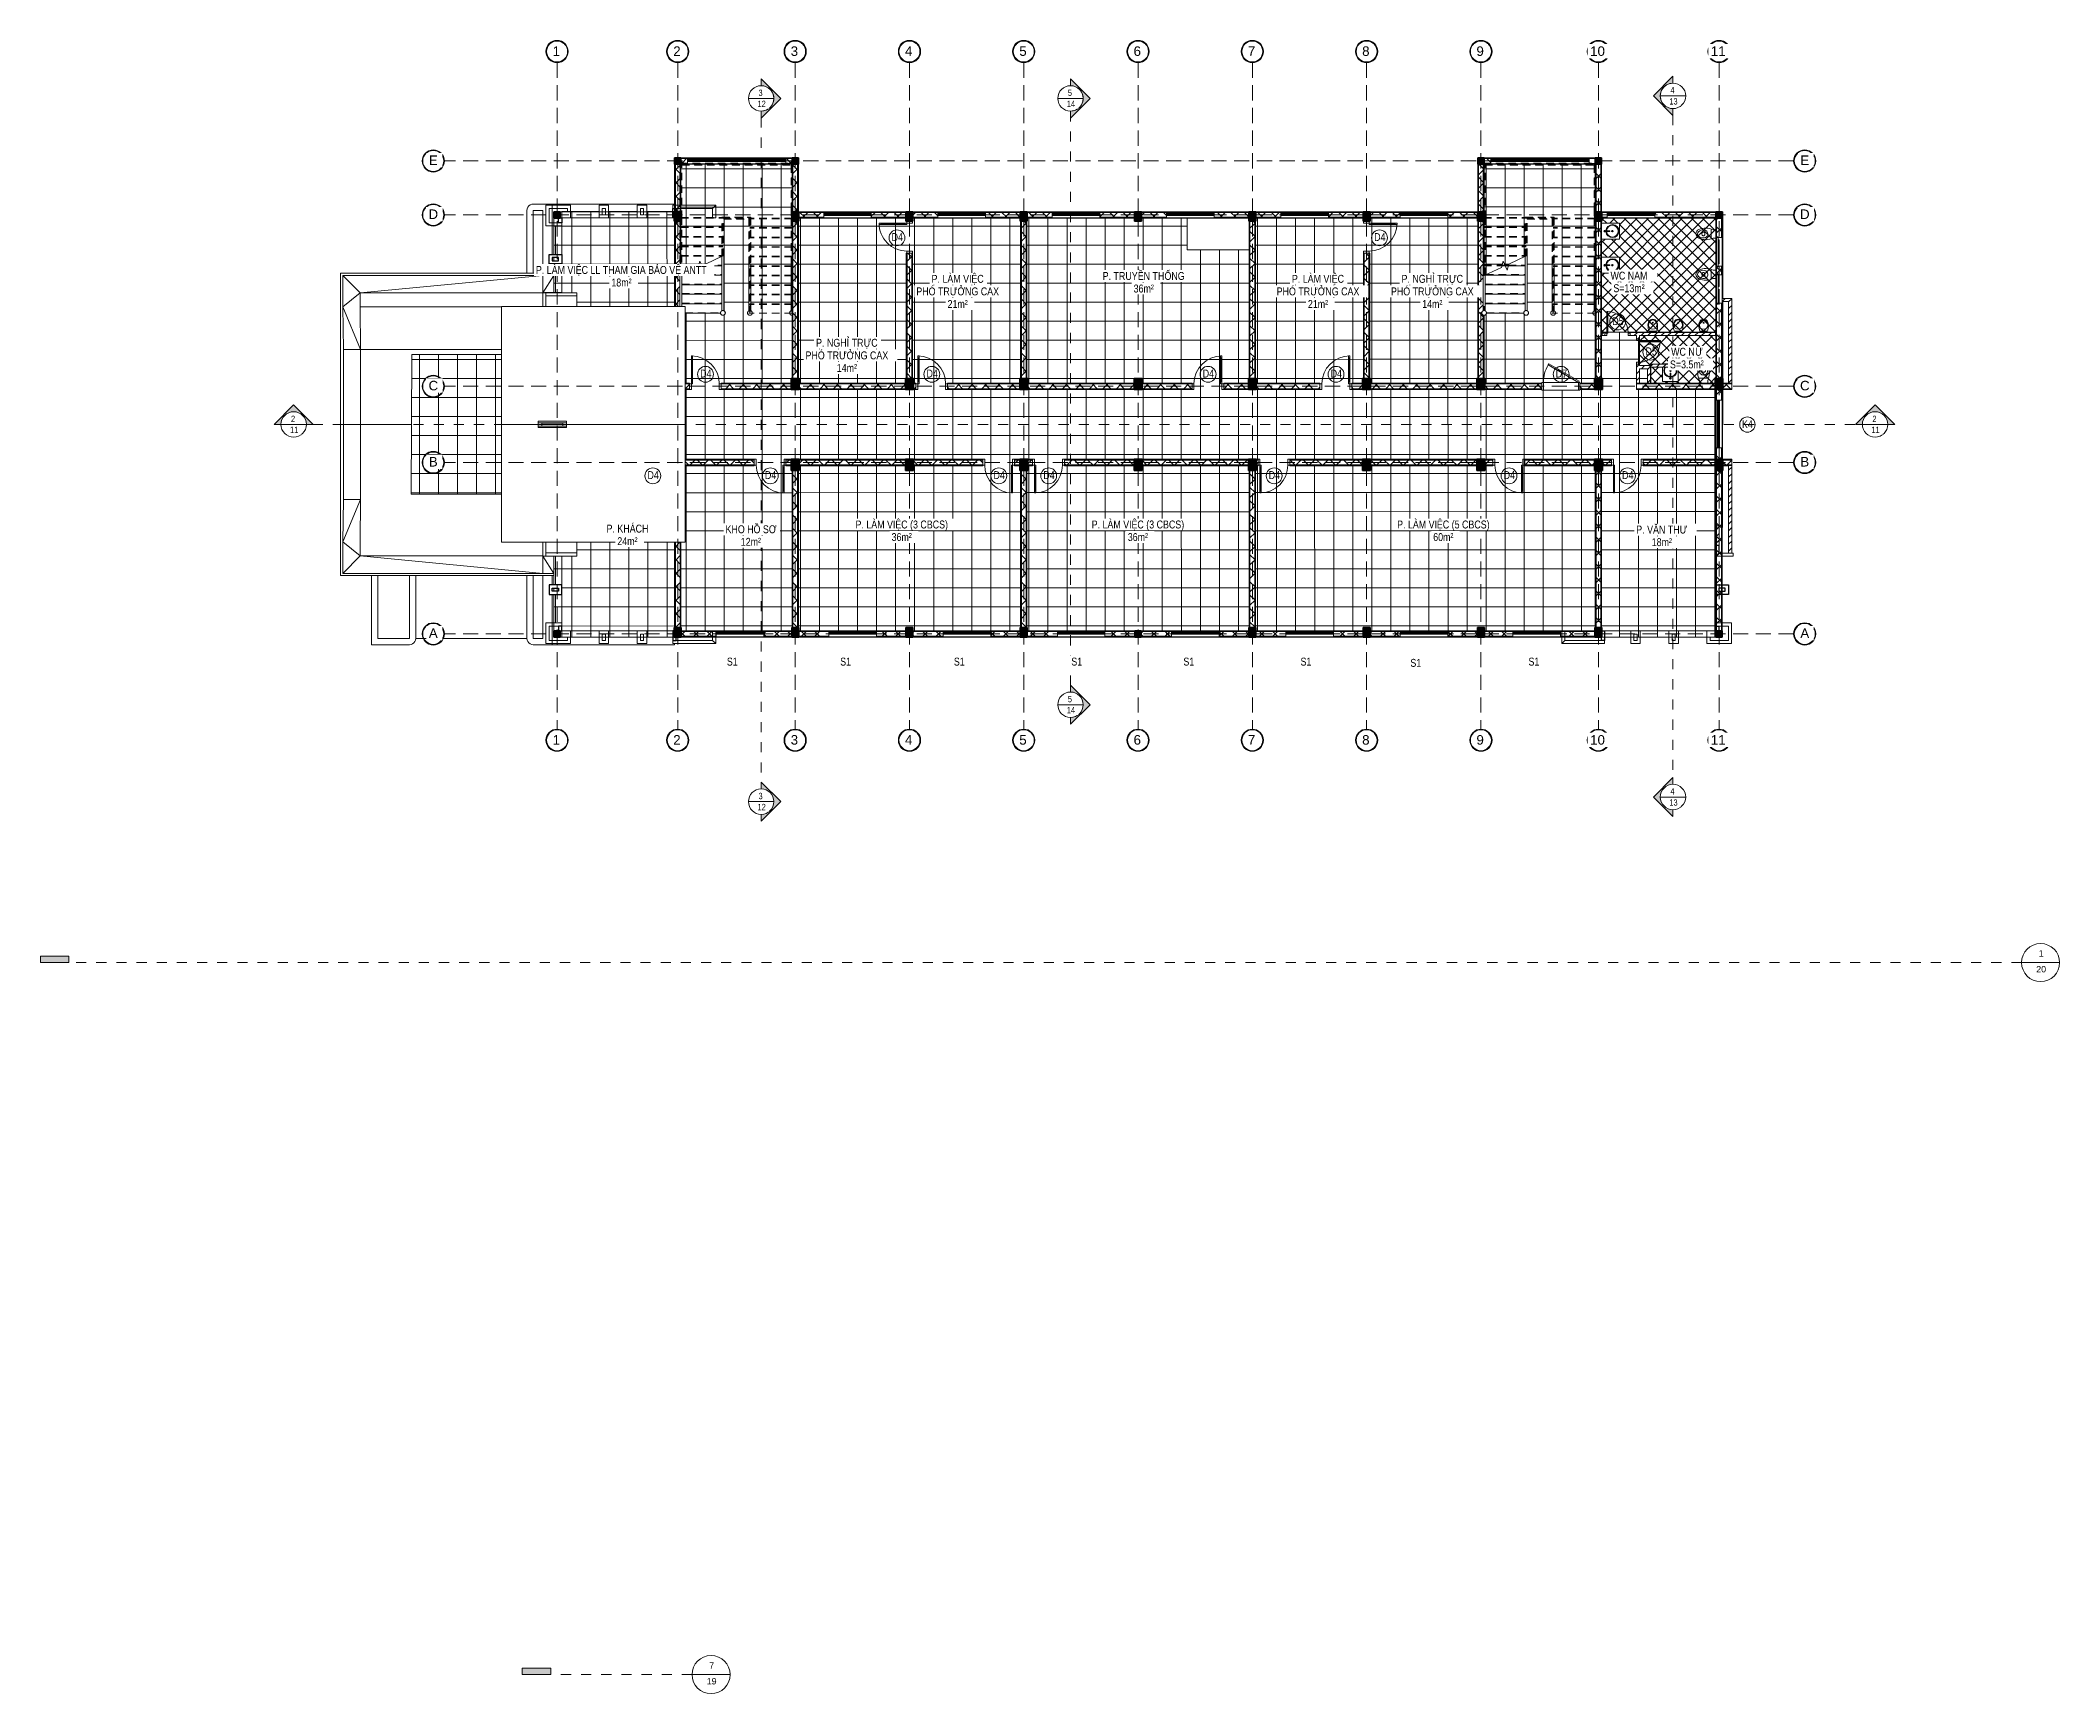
# Model space of a CAD drawing. Header units: millimetres. Extents: x -15725 to 47878, y -33389 to 18700.
import ezdxf

# ---------------------------------------------------------------- set-up
doc = ezdxf.new("R2010")
doc.units = ezdxf.units.MM
for name, pattern in [('Abgebrochen', [714.375, 476.25, -238.125]), ('Aligning Line', [635, 317.5, -317.5]), ('Hidden', [714.375, 476.25, -238.125]), ('Overhead', [396.875, 238.125, -158.75])]:
    doc.linetypes.add(name, pattern=pattern)
for name, color, linetype, lineweight in [('A-DOOR', 7, 'Continuous', 18), ('A-DOOR-FRAM', 7, 'Continuous', 18), ('A-DOOR-IDEN', 7, 'Continuous', 9), ('A-FLOR', 7, 'Continuous', 9), ('A-FLOR-HRAL', 7, 'Continuous', 9), ('A-FLOR-HRAL-MBND', 7, 'Overhead', 9), ('A-FLOR-PATT', 7, 'Continuous', 9), ('A-GENM', 7, 'Continuous', 9), ('A-GLAZ', 7, 'Continuous', 18), ('A-GLAZ-IDEN', 7, 'Continuous', 9), ('A-WALL', 7, 'Continuous', 25), ('A-WALL-PATT', 7, 'Continuous', 18), ('G-ANNO-SYMB', 7, 'Abgebrochen', 9), ('G-ANNO-TEXT', 7, 'Continuous', 9), ('P-SANR-FIXT', 7, 'Continuous', 9), ('S-COLS', 7, 'Continuous', 25), ('S-GRID', 7, 'Continuous', 9), ('S-GRID-IDEN', 7, 'Continuous', 9), ('S-STRS', 7, 'Continuous', 18), ('S-STRS-MBND', 7, 'Overhead', 9)]:
    doc.layers.add(name, color=color, linetype=linetype, lineweight=lineweight)
doc.layers.add('G-IMPT', color=7, linetype='Continuous', lineweight=9, true_color=0xffffff)
doc.styles.add('Arial', font='arial.ttf', dxfattribs={"width": 0.8, "height": 200})
doc.styles.add('Arial_1', font='arial.ttf', dxfattribs={"height": 200})
doc.styles.add('Arial_2', font='arial.ttf', dxfattribs={"height": 300})
doc.styles.add('Arial_3', font='arial.ttf', dxfattribs={"width": 0.8, "height": 250})
doc.styles.add('Arial_4', font='arial.ttf', dxfattribs={"width": 0.8, "height": 250})
pattern_1 = [(45, (29959.5, 0), (-106.066, 106.066), [])]
pattern_2 = [(0, (29959.49, 0), (406.4, 101.6), [33.528, -271.272, 33.528, -271.272, -1625.6]), (0, (29959.49, 0), (406.4, 101.6), [-609.6, 33.528, -576.072, 33.528, -271.272, -711.2]), (0, (29959.49, 0), (406.4, 101.6), [-1524, 33.528, -169.672, 33.528, -474.472]), (120, (30111.89, 50.8), (-291.18818, 301.15272), [33.528, -271.272, 33.528, -271.272, -1625.6]), (120, (30111.89, 50.8), (-291.18818, 301.15272), [-609.6, 33.528, -576.072, 33.528, -271.272, -711.2]), (120, (30111.89, 50.8), (-291.18818, 301.15272), [-1524, 33.528, -169.672, 33.528, -474.472]), (240, (30162.69, 254), (-115.21182, -402.75272), [33.528, -271.272, 33.528, -271.272, -1625.6]), (240, (30162.69, 254), (-115.21182, -402.75272), [-609.6, 33.528, -576.072, 33.528, -271.272, -711.2]), (240, (30162.69, 254), (-115.21182, -402.75272), [-1524, 33.528, -169.672, 33.528, -474.472])]
pattern_3 = [(45, (29959.5, 0), (-212.132, 212.132), []), (135, (29959.5, 0), (-212.132, -212.132), [])]

msp = doc.modelspace()

# ---------------------------------------------------------------- texts
at = {"layer": 'A-DOOR-IDEN', "char_height": 250, "width": 429.7, "attachment_point": 1, "style": 'Arial_3'}
for s, insert in [('D4', (11087, 12628)), ('D4', (26287, 12628)), ('D5', (33787, 9978)), ('D5', (34833, 9028)), ('D4', (5057, 8328)), ('D4', (12187, 8328)), ('D4', (20887, 8328)), ('D4', (24917, 8328)), ('D7', (32007, 8328)), ('D4', (3397, 5128)), ('D4', (7097, 5128)), ('D4', (14297, 5128)), ('D4', (15867, 5128)), ('D4', (22967, 5128)), ('D4', (30367, 5128)), ('D4', (34097, 5128))]:
    msp.add_mtext(s, dxfattribs=dict(at, insert=insert))
at = {"layer": 'A-GLAZ-IDEN', "insert": (37873, 6732), "char_height": 250, "width": 410.46, "attachment_point": 1, "style": 'Arial_3'}
msp.add_mtext('K4', dxfattribs=at)
at = {"layer": 'G-ANNO-SYMB', "linetype": 'Continuous', "char_height": 200, "attachment_point": 1, "style": 'Arial_1'}
for s, insert, width in [('1', (47220, -9966), 192.4), ('20', (47141, -10465), 384.81), ('7', (5343, -32400), 192.4), ('19', (5264, -32899), 384.81)]:
    msp.add_mtext(s, dxfattribs=dict(at, insert=insert, width=width))
at = {"layer": 'G-ANNO-TEXT', "char_height": 250, "width": 410.46, "attachment_point": 1, "style": 'Arial_3', "bg_fill": 3, "box_fill_scale": 1.25, "bg_fill_color": 256, "bg_fill_true_color": 13158600, "bg_fill_transparency": 0}
for insert in [(5898, -748), (9468, -748), (13048, -748), (20278, -748), (23968, -748), (27428, -787), (31148, -748)]:
    msp.add_mtext('S1', dxfattribs=dict(at, insert=insert))

# ---------------------------------------------------------------- blocks, each defined once
blk = doc.blocks.new('Railing - 150mm-2368385-02_MẶT BẰNG TẦNG 2')
at = {"layer": 'A-FLOR-HRAL', "flags": 128}
for points in [[(0, 75), (-3, 75), (-6, 75), (-9, 74), (-12, 74), (-15, 74), (-18, 73), (-21, 72), (-24, 71), (-26, 70), (-29, 69), (-32, 68), (-35, 67), (-37, 65), (-40, 64), (-42, 62), (-45, 60), (-47, 58), (-49, 56), (-52, 54), (-54, 52), (-56, 50), (-58, 48), (-60, 45), (-61, 43), (-63, 41), (-65, 38), (-66, 35), (-68, 33), (-69, 30), (-70, 27), (-71, 24), (-72, 22), (-73, 19), (-73, 16), (-74, 13), (-74, 10), (-75, 7), (-75, 4), (-75, 1), (-75, -2), (-75, -5), (-75, -8), (-74, -11), (-74, -14), (-73, -17), (-72, -20), (-71, -23), (-70, -26), (-69, -28), (-68, -31), (-67, -34), (-65, -37), (-64, -39), (-62, -42), (-61, -44), (-59, -47), (-57, -49), (-55, -51), (-53, -53), (-51, -55), (-48, -57), (-46, -59), (-44, -61), (-41, -63), (-39, -64), (-36, -66), (-33, -67), (-31, -68), (-28, -70), (-25, -71), (-22, -72), (-19, -72), (-16, -73), (-14, -74), (-11, -74), (-8, -75), (-5, -75), (-2, -75), (0, -75)], [(0, -75), (3, -75), (6, -75), (9, -74), (12, -74), (15, -74), (18, -73), (21, -72), (24, -71), (26, -70), (29, -69), (32, -68), (35, -67), (37, -65), (40, -64), (42, -62), (45, -60), (47, -58), (49, -56), (52, -54), (54, -52), (56, -50), (58, -48), (60, -45), (61, -43), (63, -41), (65, -38), (66, -35), (68, -33), (69, -30), (70, -27), (71, -24), (72, -22), (73, -19), (73, -16), (74, -13), (74, -10), (75, -7), (75, -4), (75, -1), (75, 2), (75, 5), (75, 8), (74, 11), (74, 14), (73, 17), (72, 20), (71, 23), (70, 26), (69, 28), (68, 31), (67, 34), (65, 37), (64, 39), (62, 42), (61, 44), (59, 47), (57, 49), (55, 51), (53, 53), (51, 55), (48, 57), (46, 59), (44, 61), (41, 63), (39, 64), (36, 66), (33, 67), (31, 68), (28, 70), (25, 71), (22, 72), (19, 72), (16, 73), (14, 74), (11, 74), (8, 75), (5, 75), (2, 75), (0, 75)]]:
    blk.add_lwpolyline(points, dxfattribs=at)
blk = doc.blocks.new('Railing - Railing-2368373-02_MẶT BẰNG TẦNG 2')
at = {"layer": 'A-FLOR-HRAL'}
for p, q in [((6595, 11623), (6595, 10400)), ((6656, 11623), (6656, 10400)), ((6595, 10400), (6595, 10181)), ((6656, 10400), (6656, 10181))]:
    blk.add_line(p, q, dxfattribs=at)
blk.add_blockref('Railing - 150mm-2368385-02_MẶT BẰNG TẦNG 2', (6625, 10112))
blk = doc.blocks.new('Railing - 150mm-V1-02_MẶT BẰNG TẦNG 2')
at = {"layer": 'A-FLOR-HRAL', "flags": 128}
blk.add_lwpolyline([(0, -75), (3, -75), (6, -75), (9, -74), (12, -74), (15, -74), (18, -73), (21, -72), (24, -71), (26, -70), (29, -69), (32, -68), (35, -67), (37, -65), (40, -64), (42, -62), (45, -60), (47, -58), (49, -56), (52, -54), (54, -52), (56, -50), (58, -48), (60, -45), (61, -43), (63, -41), (65, -38), (66, -35), (68, -33), (69, -30), (70, -27), (71, -24), (72, -22), (73, -19), (73, -16), (74, -13), (74, -10), (75, -7), (75, -4), (75, -1), (75, 2), (75, 5), (75, 8), (74, 11), (74, 14), (73, 17), (72, 20), (71, 23), (70, 26), (69, 28), (68, 31), (67, 34), (65, 37), (64, 39), (62, 42), (61, 44), (59, 47), (57, 49), (55, 51), (53, 53), (51, 55), (48, 57), (46, 59), (44, 61), (41, 63), (39, 64), (36, 66), (33, 67), (31, 68), (28, 70), (25, 71), (22, 72), (19, 72), (16, 73), (14, 74), (11, 74), (8, 75), (5, 75), (2, 75), (0, 75)], dxfattribs=at)
blk = doc.blocks.new('Railing - Railing-2368377-02_MẶT BẰNG TẦNG 2')
at = {"layer": 'A-FLOR-HRAL'}
for p, q in [((7919, 11623), (7919, 10400)), ((7919, 10400), (7919, 10181))]:
    blk.add_line(p, q, dxfattribs=at)
at = {"extrusion": (0, 0, -1), "zscale": -1}
blk.add_blockref('Railing - 150mm-V1-02_MẶT BẰNG TẦNG 2', (-7950, 10112), dxfattribs=at)
blk = doc.blocks.new('Railing - Railing-2368589-02_MẶT BẰNG TẦNG 2')
at = {"layer": 'A-FLOR-HRAL'}
for p, q in [((31895, 11623), (31895, 10400)), ((31956, 11623), (31956, 10400)), ((31895, 10400), (31895, 10181)), ((31956, 10400), (31956, 10181))]:
    blk.add_line(p, q, dxfattribs=at)
blk.add_blockref('Railing - 150mm-2368385-02_MẶT BẰNG TẦNG 2', (31925, 10112))
blk = doc.blocks.new('Railing - Railing-2368593-02_MẶT BẰNG TẦNG 2')
at = {"layer": 'A-FLOR-HRAL'}
for p, q in [((33219, 11623), (33219, 10400)), ((33219, 10400), (33219, 10181))]:
    blk.add_line(p, q, dxfattribs=at)
at = {"extrusion": (0, 0, -1), "zscale": -1}
blk.add_blockref('Railing - 150mm-V1-02_MẶT BẰNG TẦNG 2', (-33250, 10112), dxfattribs=at)
blk = doc.blocks.new('CỬA 1 CÁNH EROWINDOW_có ô chết_ - D4_1000x2200-2368989-02_MẶT BẰNG TẦNG 2')
at = {"layer": 'A-DOOR'}
for p, q in [((-439, 958), (-399, 958)), ((-439, 80), (-439, 958)), ((-399, 900), (-439, 900)), ((-424, 138), (-424, 900)), ((-414, 900), (-414, 138)), ((-399, 958), (-399, 900)), ((-399, 958), (-399, 80)), ((-500, -100), (-500, 80)), ((-500, 80), (-439, 80)), ((-399, 138), (-439, 138)), ((-439, 80), (-439, -100)), ((-399, 80), (-439, 80)), ((439, -100), (439, 80)), ((439, 80), (500, 80)), ((500, 80), (500, -100)), ((-439, -100), (-500, -100)), ((500, -100), (439, -100))]:
    blk.add_line(p, q, dxfattribs=at)
blk.add_circle((-439, 80), 10, dxfattribs=at)
blk.add_arc((-439, 80), 878, 0, 90, dxfattribs=at)
blk = doc.blocks.new('CỬA 1 CÁNH EROWINDOW_có ô chết_ - D4_1000x2200-2361184-02_MẶT BẰNG TẦNG 2')
at = {"layer": 'A-DOOR'}
for p, q in [((-439, 100), (-500, 100)), ((-500, 100), (-500, -80)), ((-439, -80), (-439, 100)), ((500, 100), (439, 100)), ((439, 100), (439, -80)), ((500, -80), (500, 100)), ((-500, -80), (-439, -80)), ((-399, -80), (-439, -80)), ((-439, -80), (-439, -958)), ((-399, -138), (-439, -138)), ((-424, -138), (-424, -900)), ((-414, -900), (-414, -138)), ((-399, -958), (-399, -80)), ((439, -80), (500, -80)), ((-399, -900), (-439, -900)), ((-439, -958), (-399, -958)), ((-399, -958), (-399, -900))]:
    blk.add_line(p, q, dxfattribs=at)
blk.add_circle((-439, -80), 10, dxfattribs=at)
blk.add_arc((-439, -80), 878, 270, 360, dxfattribs=at)
blk = doc.blocks.new('Cua_Chong_Chay_D7_1Canh - D7_1200x2200-2407364-02_MẶT BẰNG TẦNG 2')
at = {"layer": 'A-DOOR', "lineweight": 9}
for p, q in [((-573, -164), (-550, -125)), ((380, -714), (-573, -164)), ((-550, -125), (403, -675)), ((403, -675), (380, -714))]:
    blk.add_line(p, q, dxfattribs=at)
blk.add_arc((-550, -125), 1100, 330, 0, dxfattribs=at)
at = {"layer": 'A-DOOR-FRAM'}
for p, q in [((-600, 125), (-550, 125)), ((-600, -125), (-600, 125)), ((550, 125), (600, 125)), ((600, 125), (600, -125)), ((-550, -125), (-600, -125)), ((600, -125), (550, -125))]:
    blk.add_line(p, q, dxfattribs=at)
at = {"layer": 'A-DOOR-FRAM', "lineweight": 9}
for p, q in [((-600, 125), (-550, 125)), ((-600, -125), (-600, 125)), ((550, 125), (-550, 125)), ((-550, 125), (-550, -125)), ((-550, 125), (-550, -125)), ((550, -125), (550, 125)), ((550, 125), (600, 125)), ((550, -125), (550, 125)), ((600, 125), (600, -125)), ((-550, -125), (-600, -125)), ((-550, -125), (550, -125)), ((600, -125), (550, -125))]:
    blk.add_line(p, q, dxfattribs=at)
blk = doc.blocks.new('CỬA 1 CÁNH EROWINDOW_có ô chết_ - D5_800x2200-2361260-02_MẶT BẰNG TẦNG 2')
at = {"layer": 'A-DOOR'}
for p, q in [((-339, 708), (-299, 708)), ((-339, 30), (-339, 708)), ((-299, 650), (-339, 650)), ((-324, 88), (-324, 650)), ((-314, 650), (-314, 88)), ((-299, 708), (-299, 650)), ((-299, 708), (-299, 30)), ((-400, -50), (-400, 30)), ((-400, 30), (-339, 30)), ((-299, 88), (-339, 88)), ((-339, 30), (-339, -50)), ((-299, 30), (-339, 30)), ((339, -50), (339, 30)), ((339, 30), (400, 30)), ((400, 30), (400, -50)), ((-339, -50), (-400, -50)), ((400, -50), (339, -50))]:
    blk.add_line(p, q, dxfattribs=at)
blk.add_circle((-339, 30), 10, dxfattribs=at)
blk.add_arc((-339, 30), 678, 0, 90, dxfattribs=at)
blk = doc.blocks.new('CUA SO 2 CANH NHOM KINH O O THOANG - S1_1500x1800-2404851-02_MẶT BẰNG TẦNG 2')
at = {"layer": 'A-GLAZ'}
for p, q in [((-725, 63), (-750, 63)), ((-725, -13), (-725, 63)), ((-649, 37.5), (-725, 37.5)), ((-725, 37.5), (-725, 12.5)), ((-725, 12.5), (-649, 12.5)), ((-649, 12.5), (-649, 37.5)), ((-76, 27.5), (-649, 27.5)), ((-649, 27.5), (-649, 22.5)), ((-649, 22.5), (-76, 22.5)), ((0, 37.5), (-76, 37.5)), ((-76, 37.5), (-76, 12.5)), ((-76, 22.5), (-76, 27.5)), ((-76, 12.5), (0, 12.5)), ((0, 12.5), (0, 37.5)), ((76, 37.5), (0, 37.5)), ((0, 37.5), (0, 12.5)), ((0, 12.5), (76, 12.5)), ((76, 12.5), (76, 37.5)), ((649, 27.5), (76, 27.5)), ((76, 27.5), (76, 22.5)), ((76, 22.5), (649, 22.5)), ((725, 37.5), (649, 37.5)), ((649, 37.5), (649, 12.5)), ((649, 22.5), (649, 27.5)), ((649, 12.5), (725, 12.5)), ((750, 63), (725, 63)), ((725, 63), (725, -13)), ((725, 12.5), (725, 37.5)), ((-750, -13), (-725, -13)), ((725, -13), (750, -13))]:
    blk.add_line(p, q, dxfattribs=at)
at = {"layer": 'A-GLAZ', "lineweight": 9}
for p, q in [((-725, 63), (725, 63)), ((-649, 37.5), (-76, 37.5)), ((-76, 12.5), (-649, 12.5)), ((76, 37.5), (649, 37.5)), ((649, 12.5), (76, 12.5)), ((725, -13), (-725, -13))]:
    blk.add_line(p, q, dxfattribs=at)
blk = doc.blocks.new('CUA SO 2 CANH NHOM KINH O O THOANG - S4_1500x1400-2404853-02_MẶT BẰNG TẦNG 2')
at = {"layer": 'A-GLAZ'}
for p, q in [((-725, 63), (-750, 63)), ((-725, -13), (-725, 63)), ((-649, 37.5), (-725, 37.5)), ((-725, 37.5), (-725, 12.5)), ((-725, 12.5), (-649, 12.5)), ((-649, 12.5), (-649, 37.5)), ((-76, 27.5), (-649, 27.5)), ((-649, 27.5), (-649, 22.5)), ((-649, 22.5), (-76, 22.5)), ((0, 37.5), (-76, 37.5)), ((-76, 37.5), (-76, 12.5)), ((-76, 22.5), (-76, 27.5)), ((-76, 12.5), (0, 12.5)), ((0, 12.5), (0, 37.5)), ((76, 37.5), (0, 37.5)), ((0, 37.5), (0, 12.5)), ((0, 12.5), (76, 12.5)), ((76, 12.5), (76, 37.5)), ((649, 27.5), (76, 27.5)), ((76, 27.5), (76, 22.5)), ((76, 22.5), (649, 22.5)), ((725, 37.5), (649, 37.5)), ((649, 37.5), (649, 12.5)), ((649, 22.5), (649, 27.5)), ((649, 12.5), (725, 12.5)), ((750, 63), (725, 63)), ((725, 63), (725, -13)), ((725, 12.5), (725, 37.5)), ((-750, -13), (-725, -13)), ((725, -13), (750, -13))]:
    blk.add_line(p, q, dxfattribs=at)
at = {"layer": 'A-GLAZ', "lineweight": 9}
for p, q in [((-725, 63), (725, 63)), ((-649, 37.5), (-76, 37.5)), ((-76, 12.5), (-649, 12.5)), ((76, 37.5), (649, 37.5)), ((649, 12.5), (76, 12.5)), ((725, -13), (-725, -13))]:
    blk.add_line(p, q, dxfattribs=at)
blk = doc.blocks.new('CUA SO2 CANH NHOM KINH CO O THOANG - 900X1900-2374971-02_MẶT BẰNG TẦNG 2')
at = {"layer": 'A-GLAZ', "lineweight": 9}
for p, q in [((-450, 100), (-475, 100)), ((-475, 100), (-475, 24)), ((-475, 24), (-450, 24)), ((-450, 24), (-450, 100)), ((450, 24), (-450, 24)), ((475, 100), (450, 100)), ((450, 100), (450, 24)), ((450, 24), (475, 24)), ((475, 24), (475, 100))]:
    blk.add_line(p, q, dxfattribs=at)
at = {"layer": 'A-GLAZ', "lineweight": 25}
for p, q in [((-374, 100), (-450, 100)), ((-450, 75), (-374, 75)), ((-374, 75), (-374, 100)), ((0, 100), (-76, 100)), ((-76, 100), (-76, 75)), ((-76, 75), (0, 75)), ((76, 100), (0, 100)), ((0, 100), (0, 75)), ((0, 75), (0, 100)), ((0, 75), (76, 75)), ((76, 75), (76, 100)), ((450, 100), (374, 100)), ((374, 100), (374, 75)), ((374, 75), (450, 75))]:
    blk.add_line(p, q, dxfattribs=at)
at = {"layer": 'A-GLAZ'}
for p, q in [((-374, 100), (-76, 100)), ((-374, 90), (-76, 90)), ((-374, 85), (-374, 90)), ((-76, 85), (-374, 85)), ((-76, 75), (-374, 75)), ((-76, 5), (-374, 5)), ((-374, 5), (-374, 0)), ((-374, 0), (-76, 0)), ((-76, 90), (-76, 85)), ((-76, 0), (-76, 5)), ((76, 100), (374, 100)), ((76, 90), (374, 90)), ((76, 85), (76, 90)), ((374, 85), (76, 85)), ((374, 75), (76, 75)), ((374, 5), (76, 5)), ((76, 5), (76, 0)), ((76, 0), (374, 0)), ((374, 90), (374, 85)), ((374, 0), (374, 5))]:
    blk.add_line(p, q, dxfattribs=at)
blk = doc.blocks.new('CUA SO 2 CANH NHOM KINH O O THOANG - K3_3100x2100-2404852-02_MẶT BẰNG TẦNG 2')
at = {"layer": 'A-GLAZ'}
for p, q in [((-1525, 63), (-1550, 63)), ((-1525, -13), (-1525, 63)), ((-1449, 37.5), (-1525, 37.5)), ((-1525, 37.5), (-1525, 12.5)), ((-1525, 12.5), (-1449, 12.5)), ((-1449, 12.5), (-1449, 37.5)), ((-76, 27.5), (-1449, 27.5)), ((-1449, 27.5), (-1449, 22.5)), ((-1449, 22.5), (-76, 22.5)), ((0, 37.5), (-76, 37.5)), ((-76, 37.5), (-76, 12.5)), ((-76, 22.5), (-76, 27.5)), ((-76, 12.5), (0, 12.5)), ((0, 12.5), (0, 37.5)), ((76, 37.5), (0, 37.5)), ((0, 37.5), (0, 12.5)), ((0, 12.5), (76, 12.5)), ((76, 12.5), (76, 37.5)), ((1449, 27.5), (76, 27.5)), ((76, 27.5), (76, 22.5)), ((76, 22.5), (1449, 22.5)), ((1525, 37.5), (1449, 37.5)), ((1449, 37.5), (1449, 12.5)), ((1449, 22.5), (1449, 27.5)), ((1449, 12.5), (1525, 12.5)), ((1550, 63), (1525, 63)), ((1525, 63), (1525, -13)), ((1525, 12.5), (1525, 37.5)), ((-1550, -13), (-1525, -13)), ((1525, -13), (1550, -13))]:
    blk.add_line(p, q, dxfattribs=at)
at = {"layer": 'A-GLAZ', "lineweight": 9}
for p, q in [((-1525, 63), (1525, 63)), ((-1449, 37.5), (-76, 37.5)), ((-76, 12.5), (-1449, 12.5)), ((76, 37.5), (1449, 37.5)), ((1449, 12.5), (76, 12.5)), ((1525, -13), (-1525, -13))]:
    blk.add_line(p, q, dxfattribs=at)
blk = doc.blocks.new('Railing - 150mm-2368054-02_MẶT BẰNG TẦNG 2')
at = {"layer": 'A-FLOR-HRAL', "flags": 128}
for points in [[(0, 75), (-3, 75), (-6, 75), (-9, 74), (-12, 74), (-15, 74), (-18, 73), (-21, 72), (-24, 71), (-26, 70), (-29, 69), (-32, 68), (-35, 67), (-37, 65), (-40, 64), (-42, 62), (-45, 60), (-47, 58), (-49, 56), (-52, 54), (-54, 52), (-56, 50), (-58, 48), (-60, 45), (-61, 43), (-63, 41), (-65, 38), (-66, 35), (-68, 33), (-69, 30), (-70, 27), (-71, 24), (-72, 22), (-73, 19), (-73, 16), (-74, 13), (-74, 10), (-75, 7), (-75, 4), (-75, 1), (-75, -2), (-75, -5), (-75, -8), (-74, -11), (-74, -14), (-73, -17), (-72, -20), (-71, -23), (-70, -26), (-69, -28), (-68, -31), (-67, -34), (-65, -37), (-64, -39), (-62, -42), (-61, -44), (-59, -47), (-57, -49), (-55, -51), (-53, -53), (-51, -55), (-48, -57), (-46, -59), (-44, -61), (-41, -63), (-39, -64), (-36, -66), (-33, -67), (-31, -68), (-28, -70), (-25, -71), (-22, -72), (-19, -72), (-16, -73), (-14, -74), (-11, -74), (-8, -75), (-5, -75), (-2, -75), (0, -75)], [(0, -75), (3, -75), (6, -75), (9, -74), (12, -74), (15, -74), (18, -73), (21, -72), (24, -71), (26, -70), (29, -69), (32, -68), (35, -67), (37, -65), (40, -64), (42, -62), (45, -60), (47, -58), (49, -56), (52, -54), (54, -52), (56, -50), (58, -48), (60, -45), (61, -43), (63, -41), (65, -38), (66, -35), (68, -33), (69, -30), (70, -27), (71, -24), (72, -22), (73, -19), (73, -16), (74, -13), (74, -10), (75, -7), (75, -4), (75, -1), (75, 2), (75, 5), (75, 8), (74, 11), (74, 14), (73, 17), (72, 20), (71, 23), (70, 26), (69, 28), (68, 31), (67, 34), (65, 37), (64, 39), (62, 42), (61, 44), (59, 47), (57, 49), (55, 51), (53, 53), (51, 55), (48, 57), (46, 59), (44, 61), (41, 63), (39, 64), (36, 66), (33, 67), (31, 68), (28, 70), (25, 71), (22, 72), (19, 72), (16, 73), (14, 74), (11, 74), (8, 75), (5, 75), (2, 75), (0, 75)]]:
    blk.add_lwpolyline(points, dxfattribs=at)
at = {"layer": 'A-FLOR-HRAL', "lineweight": 18}
for start, end in [(90, 270), (270, 90)]:
    blk.add_arc((0, 0), 74, start, end, dxfattribs=at)
blk = doc.blocks.new('Railing - Railing-2370124-02_MẶT BẰNG TẦNG 2')
at = {"layer": 'A-FLOR-HRAL'}
for p, q in [((5775, 11909), (5744, 11894)), ((5775, 11909), (5744, 11894)), ((5744, 10180), (5744, 11894)), ((5775, 11909), (5755, 11899)), ((5755, 11897), (5755, 11899)), ((5795, 11909), (5775, 11909)), ((5805, 11909), (5775, 11909)), ((5805, 11909), (5775, 11909)), ((5795, 11906), (5795, 11909)), ((5805, 10181), (5805, 11909))]:
    blk.add_line(p, q, dxfattribs=at)
at = {"layer": 'A-FLOR-HRAL-MBND'}
for p, q in [((5744, 13131), (6656, 13131)), ((5744, 13100), (5744, 13131)), ((5744, 11894), (5744, 13100)), ((5755, 13120), (6645, 13120)), ((5755, 13100), (5755, 13120)), ((5755, 11899), (5755, 13100)), ((5795, 13080), (6605, 13080)), ((5795, 11909), (5795, 13080)), ((5805, 13070), (6595, 13070)), ((5805, 11909), (5805, 13070)), ((6595, 13070), (6595, 10400)), ((6605, 13080), (6605, 10400)), ((6645, 13120), (6645, 10400)), ((6656, 13131), (6656, 10400)), ((6595, 10400), (6595, 10100)), ((6605, 10400), (6605, 10100)), ((6645, 10400), (6645, 10100)), ((6656, 10400), (6656, 10100)), ((6656, 10100), (6595, 10100)), ((6645, 10100), (6605, 10100))]:
    blk.add_line(p, q, dxfattribs=at)
at = {"rotation": 180}
blk.add_blockref('Railing - 150mm-2368054-02_MẶT BẰNG TẦNG 2', (5775, 10112), dxfattribs=at)
blk = doc.blocks.new('Railing - Railing-2370128-02_MẶT BẰNG TẦNG 2')
at = {"layer": 'A-FLOR-HRAL'}
for p, q in [((4450, 11291), (4420, 11291)), ((4450, 11291), (4420, 11291)), ((4420, 10325), (4420, 11291)), ((4481, 11306), (4450, 11291)), ((4481, 11306), (4450, 11291)), ((4481, 10314), (4481, 11306))]:
    blk.add_line(p, q, dxfattribs=at)
at = {"layer": 'A-FLOR-HRAL-MBND'}
for p, q in [((4420, 14830), (7980, 14830)), ((4420, 13100), (4420, 14830)), ((4430, 14820), (7970, 14820)), ((4430, 13100), (4430, 14820)), ((4470, 14780), (7930, 14780)), ((4470, 13100), (4470, 14780)), ((4481, 14769), (7919, 14769)), ((4481, 13100), (4481, 14769)), ((7919, 14769), (7919, 13400)), ((7930, 14780), (7930, 13400)), ((7970, 14820), (7970, 13400)), ((7980, 14830), (7980, 13400)), ((7919, 13400), (7919, 13100)), ((7930, 13400), (7930, 13100)), ((7970, 13400), (7970, 13100)), ((7980, 13400), (7980, 13100)), ((4420, 11291), (4420, 13100)), ((4430, 11294), (4430, 13100)), ((4470, 11303), (4470, 13100)), ((4481, 11306), (4481, 13100)), ((7919, 13100), (7919, 10400)), ((7930, 13100), (7930, 10400)), ((7970, 13100), (7970, 10400)), ((7980, 13100), (7980, 10400)), ((7919, 10400), (7919, 10100)), ((7930, 10400), (7930, 10100)), ((7970, 10400), (7970, 10100)), ((7980, 10400), (7980, 10100)), ((7980, 10100), (7919, 10100)), ((7970, 10100), (7930, 10100))]:
    blk.add_line(p, q, dxfattribs=at)
blk = doc.blocks.new('Railing - Railing-2370211-02_MẶT BẰNG TẦNG 2')
at = {"layer": 'A-FLOR-HRAL'}
for p, q in [((31075, 11909), (31044, 11894)), ((31075, 11909), (31044, 11894)), ((31044, 10180), (31044, 11894)), ((31075, 11909), (31055, 11899)), ((31055, 11897), (31055, 11899)), ((31095, 11909), (31075, 11909)), ((31105, 11909), (31075, 11909)), ((31105, 11909), (31075, 11909)), ((31095, 11906), (31095, 11909)), ((31105, 10181), (31105, 11909))]:
    blk.add_line(p, q, dxfattribs=at)
at = {"layer": 'A-FLOR-HRAL-MBND'}
for p, q in [((31044, 13131), (31956, 13131)), ((31044, 13100), (31044, 13131)), ((31044, 11894), (31044, 13100)), ((31055, 13120), (31945, 13120)), ((31055, 13100), (31055, 13120)), ((31055, 11899), (31055, 13100)), ((31095, 13080), (31905, 13080)), ((31095, 11909), (31095, 13080)), ((31105, 13070), (31895, 13070)), ((31105, 11909), (31105, 13070)), ((31895, 13070), (31895, 10400)), ((31905, 13080), (31905, 10400)), ((31945, 13120), (31945, 10400)), ((31956, 13131), (31956, 10400)), ((31895, 10400), (31895, 10100)), ((31905, 10400), (31905, 10100)), ((31945, 10400), (31945, 10100)), ((31956, 10400), (31956, 10100)), ((31956, 10100), (31895, 10100)), ((31945, 10100), (31905, 10100))]:
    blk.add_line(p, q, dxfattribs=at)
at = {"rotation": 180}
blk.add_blockref('Railing - 150mm-2368054-02_MẶT BẰNG TẦNG 2', (31075, 10112), dxfattribs=at)
blk = doc.blocks.new('Railing - Railing-2370215-02_MẶT BẰNG TẦNG 2')
at = {"layer": 'A-FLOR-HRAL'}
for p, q in [((29750, 11291), (29720, 11291)), ((29750, 11291), (29720, 11291)), ((29720, 10325), (29720, 11291)), ((29781, 11306), (29750, 11291)), ((29781, 11306), (29750, 11291)), ((29781, 10180), (29781, 11306))]:
    blk.add_line(p, q, dxfattribs=at)
at = {"layer": 'A-FLOR-HRAL-MBND'}
for p, q in [((29720, 14830), (33280, 14830)), ((29720, 13100), (29720, 14830)), ((29730, 14820), (33270, 14820)), ((29730, 13100), (29730, 14820)), ((29770, 14780), (33230, 14780)), ((29770, 13100), (29770, 14780)), ((29781, 14769), (33219, 14769)), ((29781, 13100), (29781, 14769)), ((33219, 14769), (33219, 13400)), ((33230, 14780), (33230, 13400)), ((33270, 14820), (33270, 13400)), ((33280, 14830), (33280, 13400)), ((33219, 13400), (33219, 13100)), ((33230, 13400), (33230, 13100)), ((33270, 13400), (33270, 13100)), ((33280, 13400), (33280, 13100)), ((29720, 11291), (29720, 13100)), ((29730, 11294), (29730, 13100)), ((29770, 11303), (29770, 13100)), ((29781, 11306), (29781, 13100)), ((33219, 13100), (33219, 10400)), ((33230, 13100), (33230, 10400)), ((33270, 13100), (33270, 10400)), ((33280, 13100), (33280, 10400)), ((33219, 10400), (33219, 10100)), ((33230, 10400), (33230, 10100)), ((33270, 10400), (33270, 10100)), ((33280, 10400), (33280, 10100)), ((33280, 10100), (33219, 10100)), ((33270, 10100), (33230, 10100))]:
    blk.add_line(p, q, dxfattribs=at)
at = {"extrusion": (0, 0, -1), "zscale": -1, "rotation": 180}
blk.add_blockref('Railing - 150mm-2368054-02_MẶT BẰNG TẦNG 2', (-29750, 10112), dxfattribs=at)
blk = doc.blocks.new('Window_K2_Stack - Sync_3dsMax_To_Revit-2428540-02_MẶT BẰNG TẦNG 2')
at = {"layer": 'G-IMPT'}
for p, q in [((-792, 6793), (-800, 6742)), ((-800, 4764), (-800, 6742)), ((-770, 6843), (-792, 6793)), ((-737, 6885), (-770, 6843)), ((-696, 6917), (-737, 6885)), ((-649, 6935), (-696, 6917)), ((-600, 6942), (-649, 6935)), ((-600, 6942), (0, 6942)), ((-300, 6742), (-600, 6742)), ((-600, 6742), (-600, 4764)), ((-300, 4764), (-300, 6742)), ((0, 6942), (0, 5355)), ((3850, 6942), (0, 6942)), ((-300, 4764), (-6674, 4764)), ((-6674, 0), (-6674, 4764)), ((-6594, 3700), (-6603, 4694)), ((-6603, 4694), (-6052, 4142)), ((-6603, 4694), (-300, 4694)), ((-6052, 4142), (-300, 4694)), ((50, 4764), (-300, 4764)), ((-300, 4694), (-300, 4150)), ((-300, 4694), (50, 4694)), ((-295, 4150), (50, 4694)), ((0, 5055), (0, 4764)), ((50, 4694), (50, 4764)), ((-6594, 3700), (-6052, 4142)), ((-6051, 3700), (-6052, 4142)), ((-6052, 4142), (-300, 4142)), ((-200, 4150), (-300, 4150)), ((-300, 4150), (-300, 3714)), ((-300, 4150), (774, 4150)), ((774, 4150), (-300, 4150)), ((-300, 4150), (-300, 3714)), ((-300, 4150), (-300, 3714)), ((-200, 4050), (-200, 4150)), ((774, 4150), (-200, 4150)), ((-200, 4150), (-200, 4050)), ((-200, 3714), (-200, 4050)), ((-200, 4050), (774, 4050)), ((774, 4050), (774, 4150)), ((774, 4150), (774, 4050)), ((774, 3714), (774, 4150)), ((774, 4050), (774, 3714)), ((-6582, 2365), (-6594, 3700)), ((-6594, 3700), (-6047, 2365)), ((-6047, 2365), (-6051, 3700)), ((-6051, 3700), (-1600, 3700)), ((4189, 3714), (-1600, 3714)), ((-1600, 0), (-1600, 3714)), ((4189, 0), (4189, 3714)), ((-6047, 2365), (-6582, 2365)), ((-6582, 0), (-6582, 2365)), ((-6047, 2365), (-1600, 2365)), ((-6047, 0), (-6047, 2365)), ((-6674, -4764), (-6674, 0)), ((-6582, -2365), (-6582, 0)), ((-6047, -2365), (-6047, 0)), ((-1600, 0), (-1600, -3714)), ((4189, -3714), (4189, 0)), ((-6594, -3700), (-6582, -2365)), ((-6047, -2365), (-6594, -3700)), ((-6582, -2365), (-6047, -2365)), ((-6051, -3700), (-6047, -2365)), ((-6603, -4694), (-6594, -3700)), ((-6052, -4142), (-6594, -3700)), ((-6052, -4142), (-6051, -3700)), ((-1600, -3714), (4189, -3714)), ((-300, -3714), (-300, -4150)), ((-300, -3714), (-300, -4150)), ((-300, -4150), (-300, -3714)), ((-200, -4050), (-200, -3714)), ((774, -4050), (774, -3714)), ((774, -4150), (774, -3714)), ((-6603, -4694), (-6052, -4142)), ((-300, -4142), (-6052, -4142)), ((-300, -4694), (-6052, -4142)), ((-300, -4150), (-200, -4150)), ((-300, -4694), (-300, -4150)), ((-300, -4150), (774, -4150)), ((-300, -4150), (774, -4150)), ((50, -4694), (-295, -4150)), ((-200, -4150), (-200, -4050)), ((774, -4050), (-200, -4050)), ((-200, -4150), (-200, -4050)), ((-200, -4150), (774, -4150)), ((774, -4150), (774, -4050)), ((774, -4150), (774, -4050)), ((-6674, -4764), (-300, -4764)), ((-300, -4694), (-6603, -4694)), ((-5700, -4764), (-5700, -6942)), ((-5500, -6742), (-5500, -4764)), ((-4500, -4764), (-4500, -6742)), ((-4300, -6742), (-4300, -4764)), ((-800, -4764), (-800, -6742)), ((-800, -4764), (-800, -6742)), ((-600, -4764), (-600, -6742)), ((50, -4694), (-300, -4694)), ((-300, -4764), (50, -4764)), ((-300, -6742), (-300, -4764)), ((0, -4764), (0, -5055)), ((50, -4764), (50, -4694)), ((0, -5355), (0, -6942)), ((-4500, -6942), (-5700, -6942)), ((-4500, -6742), (-5500, -6742)), ((-4450, -6935), (-4500, -6942)), ((-4450, -6935), (-4404, -6917)), ((-4404, -6917), (-4362, -6886)), ((-4330, -6843), (-4362, -6886)), ((-4330, -6843), (-4308, -6793)), ((-4308, -6793), (-4300, -6742)), ((-4300, -6742), (-800, -6742)), ((-800, -6742), (-792, -6793)), ((-792, -6793), (-770, -6843)), ((-770, -6843), (-737, -6886)), ((-737, -6886), (-696, -6917)), ((-696, -6917), (-649, -6935)), ((-649, -6935), (-600, -6942)), ((-600, -6742), (-300, -6742)), ((0, -6942), (-600, -6942)), ((0, -6942), (3850, -6942)), ((3850, -6942), (3850, -6906))]:
    blk.add_line(p, q, dxfattribs=at)
at = {"layer": 'G-IMPT', "flags": 128}
for points in [[(-6582, 0), (-6605, 0), (-6628, 0), (-6651, 0), (-6674, 0)], [(-6047, 0), (-6181, 0), (-6315, 0), (-6448, 0), (-6582, 0)], [(-4438, 0), (-4610, 0), (-6047, 0)], [(4189, 0), (2742, 0), (1295, 0), (-153, 0), (-1600, 0)], [(-6674, 0), (-6651, 0), (-6628, 0), (-6605, 0), (-6582, 0)], [(-6582, 0), (-6448, 0), (-6315, 0), (-6181, 0), (-6047, 0)], [(-6047, 0), (-4610, 0), (-4438, 0)], [(-1600, 0), (-153, 0), (1295, 0), (2742, 0), (4189, 0)]]:
    blk.add_lwpolyline(points, dxfattribs=at)
blk = doc.blocks.new('Window_K2_Stack - Window_K2_Stack-2377845-02_MẶT BẰNG TẦNG 2')
at = {"layer": 'A-GLAZ'}
for p, q in [((-450, -100), (-450, 100)), ((-450, 100), (450, 100)), ((-450, 50), (450, 50)), ((-328.75, -50), (-328.75, 50)), ((-328.75, 5), (328.75, 5)), ((328.75, -50), (328.75, 50)), ((450, -100), (450, 100)), ((-450, -50), (450, -50)), ((-450, -100), (450, -100)), ((-328.75, -5), (328.75, -5))]:
    blk.add_line(p, q, dxfattribs=at)
blk.add_blockref('Window_K2_Stack - Sync_3dsMax_To_Revit-2428540-02_MẶT BẰNG TẦNG 2', (0, 0))
blk = doc.blocks.new('M_Concrete-Rectangular-Column - COT200X200-2391833-02_MẶT BẰNG TẦNG 2')
at = {"layer": 'S-COLS', "lineweight": 35}
blk.add_hatch(color=256, dxfattribs=at).paths.add_polyline_path([(100, -100), (100, 100), (-100, 100), (-100, -100)])
for p, q in [((100, 100), (-100, 100)), ((-100, 100), (-100, -100)), ((100, -100), (100, 100)), ((-100, -100), (100, -100))]:
    blk.add_line(p, q, dxfattribs=at)
blk = doc.blocks.new('M_Concrete-Rectangular-Column - COT220X300-2391836-02_MẶT BẰNG TẦNG 2')
at = {"layer": 'S-COLS', "lineweight": 35}
blk.add_hatch(color=256, dxfattribs=at).paths.add_polyline_path([(-110, -150), (110, -150), (110, 150), (-110, 150), (-110, 54)])
for p, q in [((110, 150), (-110, 150)), ((-110, 150), (-110, -150)), ((110, -150), (110, 150)), ((-110, -150), (110, -150))]:
    blk.add_line(p, q, dxfattribs=at)
blk = doc.blocks.new('M_Concrete-Rectangular-Column - COT250X350-2391838-02_MẶT BẰNG TẦNG 2')
at = {"layer": 'S-COLS', "lineweight": 35}
blk.add_hatch(color=256, dxfattribs=at).paths.add_polyline_path([(125, -175), (125, 175), (-125, 175), (-125, -175)])
for p, q in [((125, 175), (-125, 175)), ((-125, 175), (-125, -175)), ((125, -175), (125, 175)), ((-125, -175), (125, -175))]:
    blk.add_line(p, q, dxfattribs=at)
blk = doc.blocks.new('xi bet 2 - 540 x 360mm-820673-02_MẶT BẰNG TẦNG 2')
at = {"layer": 'P-SANR-FIXT'}
for p, q in [((132, 0), (-132, 0)), ((-132, 0), (-132, -80)), ((132, -80), (132, 0)), ((-159, -150), (159, -150)), ((-43, -355), (-31, -343)), ((-31, -343), (31, -343)), ((31, -343), (43, -355))]:
    blk.add_line(p, q, dxfattribs=at)
for centre, radius, start, end in [((375, -313), 558, 155.35449, 203.79689), ((1, -478), 150, 203.79689, 269.46886), ((91, -395), 220, 170.90608, 224.39736), ((0, -380), 128, 89.99847, 170.90608), ((-8, -492), 81.6, 224.39736, 275.83548), ((-8, -390), 50, 135, 197.18646), ((0, -388), 58.1, 197.18646, 342.81705), ((0, -380), 128, 42.44528, 90.00153), ((-1, -478), 150, 270.53114, 336.20311), ((8, -492), 81.6, 264.16452, 315.60264), ((8, -390), 50, 342.81705, 45), ((-91, -395), 220, 315.60264, 9.09392), ((0, -380), 128, 9.09392, 42.44528), ((-375, -313), 558, 336.20311, 24.64551)]:
    blk.add_arc(centre, radius, start, end, dxfattribs=at)
blk = doc.blocks.new('tieu nam2 - tieu nam2-818435-02_MẶT BẰNG TẦNG 2')
at = {"layer": 'P-SANR-FIXT'}
blk.add_line((-117, -3), (117, -3), dxfattribs=at)
blk.add_circle((0, -268), 15, dxfattribs=at)
for centre, start, end in [((392, -195), 159.32606, 180), ((-392, -195), 360, 20.67394)]:
    blk.add_arc(centre, 545, start, end, dxfattribs=at)
for major_axis, ratio, start_param, end_param in [((0, 186), 0.819068, 1.570796, 4.712389), ((-132, 0), 0.987707, 3.141593, 6.283185), ((0, 165), 0.80303, 1.570796, 4.712389)]:
    blk.add_ellipse((0, -195), major_axis=major_axis, ratio=ratio, start_param=start_param, end_param=end_param, dxfattribs=at)
blk = doc.blocks.new('chau rua tay2 - chau rua tay2-814154-02_MẶT BẰNG TẦNG 2')
at = {"layer": 'P-SANR-FIXT'}
for p, q in [((-225, 0), (-225, -560)), ((-225, -560), (275, -560)), ((13, -112), (13, -263)), ((13, -263), (37, -263)), ((22, -116), (22, -179)), ((22, -179), (28, -179)), ((28, -179), (28, -116)), ((37, -263), (37, -112)), ((275, -560), (275, 0))]:
    blk.add_line(p, q, dxfattribs=at)
blk.add_circle((25, -340), 13.7, dxfattribs=at)
for centre, radius, start, end in [((25, -340), 205, 93.51373, 86.73049), ((25, -340), 185, 93.83415, 86.21592), ((25, -97), 25, 360, 180), ((25, -97), 25, 180, 239.83638), ((25, -340), 22, 360, 180), ((25, -340), 22, 180, 360), ((25, -97), 20, 360, 180), ((25, -97), 20, 180, 360), ((25, -340), 13.7, 0, 180), ((25, -340), 13.7, 180, 0), ((25, -97), 25, 300.16362, 360)]:
    blk.add_arc(centre, radius, start, end, dxfattribs=at)
blk = doc.blocks.new('chau rua tay2 - chau rua tay2-V2-02_MẶT BẰNG TẦNG 2')
at = {"layer": 'P-SANR-FIXT'}
for p, q in [((275, 0), (-225, 0)), ((-225, 0), (-225, -448)), ((275, -448), (275, 0)), ((-225, -548), (-225, -560)), ((-225, -560), (275, -560)), ((13, -112), (13, -263)), ((13, -263), (37, -263)), ((22, -116), (22, -179)), ((22, -179), (28, -179)), ((28, -179), (28, -116)), ((37, -263), (37, -112)), ((275, -560), (275, -548))]:
    blk.add_line(p, q, dxfattribs=at)
blk.add_circle((25, -340), 13.7, dxfattribs=at)
for centre, radius, start, end in [((25, -340), 205, 93.51373, 211.94616), ((25, -340), 185, 93.83415, 215.92829), ((25, -97), 25, 360, 180), ((25, -97), 25, 180, 239.83638), ((25, -340), 22, 360, 180), ((25, -340), 22, 180, 360), ((25, -97), 20, 360, 180), ((25, -97), 20, 180, 360), ((25, -340), 13.7, 0, 180), ((25, -340), 13.7, 180, 0), ((25, -97), 25, 300.16362, 360), ((25, -340), 205, 328.02887, 86.73049), ((25, -340), 185, 324.07565, 86.21592)]:
    blk.add_arc(centre, radius, start, end, dxfattribs=at)
blk = doc.blocks.new('xi bet 2 - 540 x 360mm-V3-02_MẶT BẰNG TẦNG 2')
at = {"layer": 'P-SANR-FIXT'}
for p, q in [((-132, 0), (-132, -80)), ((132, -80), (132, 0)), ((-159, -150), (159, -150)), ((-43, -355), (-31, -343)), ((-31, -343), (31, -343)), ((31, -343), (43, -355))]:
    blk.add_line(p, q, dxfattribs=at)
for centre, radius, start, end in [((375, -313), 558, 155.35449, 203.79689), ((1, -478), 150, 203.79689, 269.46886), ((91, -395), 220, 170.90608, 224.39736), ((0, -380), 128, 89.99847, 170.90608), ((-8, -492), 81.6, 224.39736, 275.83548), ((-8, -390), 50, 135, 197.18646), ((0, -388), 58.1, 197.18646, 342.81705), ((0, -380), 128, 42.44528, 90.00153), ((-1, -478), 150, 270.53114, 336.20311), ((8, -492), 81.6, 264.16452, 315.60264), ((8, -390), 50, 342.81705, 45), ((-91, -395), 220, 315.60264, 9.09392), ((0, -380), 128, 9.09392, 42.44528), ((-375, -313), 558, 336.20311, 24.64551)]:
    blk.add_arc(centre, radius, start, end, dxfattribs=at)
blk = doc.blocks.new('CUA SO 2 CANH NHOM KINH O O THOANG - K4-2413349-02_MẶT BẰNG TẦNG 2')
at = {"layer": 'A-GLAZ'}
for p, q in [((-725, 63), (-750, 63)), ((-725, -13), (-725, 63)), ((-649, 37.5), (-725, 37.5)), ((-725, 37.5), (-725, 12.5)), ((-725, 12.5), (-649, 12.5)), ((-649, 12.5), (-649, 37.5)), ((-76, 27.5), (-649, 27.5)), ((-649, 27.5), (-649, 22.5)), ((-649, 22.5), (-76, 22.5)), ((0, 37.5), (-76, 37.5)), ((-76, 37.5), (-76, 12.5)), ((-76, 22.5), (-76, 27.5)), ((-76, 12.5), (0, 12.5)), ((0, 12.5), (0, 37.5)), ((76, 37.5), (0, 37.5)), ((0, 37.5), (0, 12.5)), ((0, 12.5), (76, 12.5)), ((76, 12.5), (76, 37.5)), ((649, 27.5), (76, 27.5)), ((76, 27.5), (76, 22.5)), ((76, 22.5), (649, 22.5)), ((725, 37.5), (649, 37.5)), ((649, 37.5), (649, 12.5)), ((649, 22.5), (649, 27.5)), ((649, 12.5), (725, 12.5)), ((750, 63), (725, 63)), ((725, 63), (725, -13)), ((725, 12.5), (725, 37.5)), ((-750, -13), (-725, -13)), ((725, -13), (750, -13))]:
    blk.add_line(p, q, dxfattribs=at)
at = {"layer": 'A-GLAZ', "lineweight": 9}
for p, q in [((-725, 63), (725, 63)), ((-649, 37.5), (-76, 37.5)), ((-76, 12.5), (-649, 12.5)), ((76, 37.5), (649, 37.5)), ((649, 12.5), (76, 12.5)), ((725, -13), (-725, -13))]:
    blk.add_line(p, q, dxfattribs=at)
blk = doc.blocks.new('Test_Family - Sync_3dsMax_To_Revit-2434440-02_MẶT BẰNG TẦNG 2')
at = {"layer": 'A-GENM'}
for p, q in [((-300, -4145), (-300, -4150)), ((-300, -4150), (250, -4150)), ((50, -4150), (50, -5050)), ((100, -4150), (50, -4150)), ((200, -4150), (100, -4150)), ((250, -4150), (200, -4150)), ((250, -4150), (245, -4145)), ((250, -5050), (250, -4150)), ((50, -5050), (100, -5050)), ((100, -5050), (200, -5050)), ((200, -5050), (250, -5050)), ((100, -5350), (50, -5350)), ((50, -5350), (50, -6250)), ((200, -5350), (100, -5350)), ((250, -5350), (200, -5350)), ((250, -6250), (250, -5350)), ((-250, -6250), (-250, -6901)), ((250, -6250), (-250, -6250)), ((-150, -6801), (-150, -6350)), ((-150, -6350), (250, -6350)), ((50, -6250), (100, -6250)), ((100, -6250), (200, -6250)), ((200, -6250), (250, -6250)), ((250, -6350), (250, -6250)), ((-250, -6901), (525, -6901)), ((425, -6801), (-150, -6801)), ((250, -6501), (250, -6701)), ((525, -6501), (250, -6501)), ((250, -6701), (525, -6701)), ((525, -6701), (425, -6701)), ((425, -6701), (425, -6755)), ((425, -6755), (425, -6801)), ((525, -6501), (525, -6551)), ((1425, -6501), (525, -6501)), ((525, -6551), (525, -6651)), ((525, -6651), (525, -6701)), ((525, -6901), (525, -6701)), ((525, -6701), (1425, -6701)), ((1725, -6501), (1425, -6501)), ((1425, -6501), (1425, -6901)), ((1425, -6551), (1425, -6501)), ((1425, -6651), (1425, -6551)), ((1425, -6701), (1425, -6651)), ((1425, -6901), (1725, -6901)), ((1525, -6601), (1625, -6601)), ((1525, -6801), (1525, -6601)), ((1625, -6801), (1525, -6801)), ((1625, -6601), (1625, -6801)), ((1725, -6901), (1725, -6501)), ((2625, -6501), (1725, -6501)), ((1725, -6501), (1725, -6551)), ((1725, -6551), (1725, -6651)), ((1725, -6651), (1725, -6701)), ((1725, -6701), (2625, -6701)), ((2625, -6501), (2625, -6901)), ((2925, -6501), (2625, -6501)), ((2625, -6551), (2625, -6501)), ((2625, -6651), (2625, -6551)), ((2625, -6701), (2625, -6651)), ((2625, -6901), (2925, -6901)), ((2725, -6801), (2725, -6601)), ((2725, -6601), (2825, -6601)), ((2825, -6801), (2725, -6801)), ((2825, -6601), (2825, -6801)), ((2925, -6901), (2925, -6501)), ((2925, -6501), (2925, -6551)), ((3790, -6501), (2925, -6501)), ((2925, -6551), (2925, -6651)), ((2925, -6651), (2925, -6701)), ((2925, -6701), (3825, -6701)), ((3750, -6801), (3750, -6901)), ((5000, -6801), (3750, -6801)), ((3750, -6901), (5100, -6901)), ((3825, -6701), (3825, -6695)), ((5000, -6501), (5000, -6801)), ((5100, -6501), (5000, -6501)), ((5100, -6901), (5000, -6801)), ((5000, -6801), (5100, -6901)), ((5100, -6901), (5100, -6501))]:
    blk.add_line(p, q, dxfattribs=at)
at = {"layer": 'A-GENM', "lineweight": 25}
for p, q in [((245, -4145), (250, -4150)), ((250, -4150), (250, -4145)), ((-150, -5050), (-150, -5350)), ((250, -5050), (-150, -5050)), ((250, -5350), (250, -5050)), ((-150, -5350), (250, -5350)), ((-50, -5250), (-50, -5150)), ((-50, -5150), (150, -5150)), ((150, -5250), (-50, -5250)), ((150, -5150), (150, -5250)), ((250, -6350), (150, -6350)), ((150, -6350), (150, -6495)), ((250, -6501), (250, -6350)), ((200, -6501), (250, -6501)), ((3790, -6501), (3750, -6501)), ((3750, -6501), (3750, -6801)), ((3750, -6801), (3850, -6801)), ((3850, -6801), (3850, -6695))]:
    blk.add_line(p, q, dxfattribs=at)
at = {"layer": 'G-IMPT'}
for p, q in [((-250, -6250), (-250, -6901)), ((0, -6250), (-250, -6250)), ((-150, -6801), (-150, -6350)), ((-150, -6350), (0, -6350)), ((-250, -6901), (-50, -6901)), ((-50, -6801), (-150, -6801)), ((425, -6801), (-50, -6801)), ((-50, -6901), (525, -6901)), ((250, -6701), (250, -6696)), ((250, -6701), (525, -6701)), ((525, -6701), (425, -6701)), ((425, -6801), (425, -6701)), ((525, -6696), (525, -6701)), ((525, -6901), (525, -6701)), ((1425, -6701), (525, -6701)), ((1425, -6696), (1425, -6701)), ((1425, -6701), (1425, -6901)), ((1425, -6901), (1725, -6901)), ((1525, -6696), (1525, -6801)), ((1625, -6801), (1525, -6801)), ((1625, -6696), (1625, -6801)), ((1725, -6696), (1725, -6701)), ((1725, -6696), (1725, -6701)), ((1725, -6901), (1725, -6701)), ((1725, -6701), (2625, -6701)), ((1725, -6701), (2625, -6701)), ((2625, -6701), (2625, -6696)), ((2625, -6696), (2625, -6701)), ((2625, -6701), (2625, -6901)), ((2625, -6901), (2925, -6901)), ((2725, -6801), (2725, -6696)), ((2825, -6801), (2725, -6801)), ((2825, -6801), (2825, -6696)), ((2925, -6696), (2925, -6701)), ((2925, -6701), (2925, -6901)), ((3750, -6701), (2925, -6701)), ((3750, -6901), (3750, -6801)), ((5100, -6901), (3750, -6901)), ((3850, -6801), (5000, -6801)), ((5000, -6801), (5000, -6695)), ((5100, -6901), (5000, -6801)), ((5100, -6901), (5000, -6801)), ((5100, -6695), (5100, -6901))]:
    blk.add_line(p, q, dxfattribs=at)
blk = doc.blocks.new('Test_Family - Test_Family-2426873-02_MẶT BẰNG TẦNG 2')
blk.add_blockref('Test_Family - Sync_3dsMax_To_Revit-2434440-02_MẶT BẰNG TẦNG 2', (0, 0))
blk = doc.blocks.new('Test_Family - Sync_3dsMax_To_Revit-V4-02_MẶT BẰNG TẦNG 2')
at = {"layer": 'A-GENM', "lineweight": 25}
for p, q in [((250, -3800), (150, -3800)), ((150, -3800), (150, -4050)), ((250, -4150), (250, -3800)), ((150, -4050), (250, -4150)), ((-150, -5050), (-150, -5350)), ((250, -5050), (-150, -5050)), ((250, -5350), (250, -5050)), ((-150, -5350), (250, -5350)), ((-50, -5250), (-50, -5150)), ((-50, -5150), (150, -5150)), ((150, -5250), (-50, -5250)), ((150, -5150), (150, -5250)), ((250, -6350), (150, -6350)), ((150, -6350), (150, -6495)), ((250, -6501), (250, -6350)), ((245, -6501), (250, -6501)), ((3835, -6501), (3750, -6501)), ((3750, -6501), (3750, -6801)), ((3750, -6801), (3850, -6801)), ((3850, -6801), (3850, -6695))]:
    blk.add_line(p, q, dxfattribs=at)
at = {"layer": 'A-GENM'}
for p, q in [((150, -4050), (-300, -4050)), ((-300, -4050), (-300, -4150)), ((-300, -4150), (250, -4150)), ((50, -4150), (50, -5050)), ((100, -4150), (50, -4150)), ((200, -4150), (100, -4150)), ((190, -4090), (150, -4050)), ((250, -4150), (190, -4090)), ((250, -4150), (200, -4150)), ((250, -5050), (250, -4150)), ((50, -5050), (100, -5050)), ((100, -5050), (200, -5050)), ((200, -5050), (250, -5050)), ((100, -5350), (50, -5350)), ((50, -5350), (50, -6250)), ((200, -5350), (100, -5350)), ((250, -5350), (200, -5350)), ((250, -6250), (250, -5350)), ((-250, -6250), (-250, -6901)), ((250, -6250), (-250, -6250)), ((-150, -6801), (-150, -6350)), ((-150, -6350), (250, -6350)), ((50, -6250), (100, -6250)), ((100, -6250), (200, -6250)), ((200, -6250), (250, -6250)), ((250, -6350), (250, -6250)), ((-250, -6901), (525, -6901)), ((425, -6801), (-150, -6801)), ((250, -6501), (250, -6701)), ((525, -6501), (250, -6501)), ((250, -6701), (525, -6701)), ((525, -6701), (425, -6701)), ((425, -6701), (425, -6755)), ((425, -6755), (425, -6801)), ((525, -6501), (525, -6551)), ((1425, -6501), (525, -6501)), ((525, -6551), (525, -6651)), ((525, -6651), (525, -6701)), ((525, -6901), (525, -6701)), ((525, -6701), (1425, -6701)), ((1725, -6501), (1425, -6501)), ((1425, -6501), (1425, -6901)), ((1425, -6551), (1425, -6501)), ((1425, -6651), (1425, -6551)), ((1425, -6701), (1425, -6651)), ((1425, -6901), (1725, -6901)), ((1525, -6601), (1625, -6601)), ((1525, -6801), (1525, -6601)), ((1625, -6801), (1525, -6801)), ((1625, -6601), (1625, -6801)), ((1725, -6901), (1725, -6501)), ((2625, -6501), (1725, -6501)), ((1725, -6501), (1725, -6551)), ((1725, -6551), (1725, -6651)), ((1725, -6651), (1725, -6701)), ((1725, -6701), (2625, -6701)), ((2625, -6501), (2625, -6901)), ((2925, -6501), (2625, -6501)), ((2625, -6551), (2625, -6501)), ((2625, -6651), (2625, -6551)), ((2625, -6701), (2625, -6651)), ((2625, -6901), (2925, -6901)), ((2725, -6801), (2725, -6601)), ((2725, -6601), (2825, -6601)), ((2825, -6801), (2725, -6801)), ((2825, -6601), (2825, -6801)), ((2925, -6901), (2925, -6501)), ((2925, -6501), (2925, -6551)), ((3825, -6501), (2925, -6501)), ((2925, -6551), (2925, -6651)), ((2925, -6651), (2925, -6701)), ((2925, -6701), (3825, -6701)), ((3750, -6801), (3750, -6901)), ((5000, -6801), (3750, -6801)), ((3750, -6901), (5100, -6901)), ((3825, -6551), (3825, -6501)), ((3825, -6651), (3825, -6551)), ((3825, -6701), (3825, -6651)), ((5000, -6501), (5000, -6801)), ((5100, -6501), (5000, -6501)), ((5100, -6901), (5000, -6801)), ((5000, -6801), (5100, -6901)), ((5100, -6901), (5100, -6501))]:
    blk.add_line(p, q, dxfattribs=at)
at = {"layer": 'G-IMPT'}
for p, q in [((-300, -4050), (-255, -4050)), ((-300, -4150), (-300, -4050)), ((40, -4150), (-300, -4150)), ((-155, -4050), (40, -4050)), ((-250, -6250), (-250, -6901)), ((44, -6250), (-250, -6250)), ((-150, -6801), (-150, -6350)), ((-150, -6350), (44, -6350)), ((-250, -6901), (525, -6901)), ((425, -6801), (-150, -6801)), ((250, -6701), (250, -6693)), ((250, -6701), (525, -6701)), ((525, -6701), (425, -6701)), ((425, -6801), (425, -6701)), ((525, -6693), (525, -6701)), ((525, -6901), (525, -6701)), ((1425, -6701), (525, -6701)), ((1425, -6693), (1425, -6701)), ((1425, -6701), (1425, -6901)), ((1425, -6901), (1725, -6901)), ((1525, -6693), (1525, -6801)), ((1625, -6801), (1525, -6801)), ((1625, -6693), (1625, -6801)), ((1725, -6693), (1725, -6701)), ((1725, -6693), (1725, -6701)), ((1725, -6901), (1725, -6701)), ((1725, -6701), (2625, -6701)), ((1725, -6701), (2625, -6701)), ((2625, -6701), (2625, -6693)), ((2625, -6693), (2625, -6701)), ((2625, -6701), (2625, -6901)), ((2625, -6901), (2925, -6901)), ((2725, -6801), (2725, -6693)), ((2825, -6801), (2725, -6801)), ((2825, -6801), (2825, -6693)), ((2925, -6693), (2925, -6701)), ((2925, -6701), (2925, -6901)), ((3750, -6701), (2925, -6701)), ((3750, -6901), (3750, -6801)), ((5100, -6901), (3750, -6901)), ((3850, -6801), (5000, -6801)), ((5000, -6801), (5000, -6695)), ((5100, -6901), (5000, -6801)), ((5100, -6901), (5000, -6801)), ((5100, -6695), (5100, -6901))]:
    blk.add_line(p, q, dxfattribs=at)
blk = doc.blocks.new('Test_Family - Test_Family-2434445-02_MẶT BẰNG TẦNG 2')
at = {"extrusion": (0, 0, -1), "zscale": -1, "rotation": 180}
blk.add_blockref('Test_Family - Sync_3dsMax_To_Revit-V4-02_MẶT BẰNG TẦNG 2', (0, 0), dxfattribs=at)
blk = doc.blocks.new('Test_Family - Sync_3dsMax_To_Revit-V5-02_MẶT BẰNG TẦNG 2')
at = {"layer": 'A-GENM'}
for p, q in [((-300, -4145), (-300, -4150)), ((-300, -4150), (250, -4150)), ((50, -4150), (50, -5050)), ((100, -4150), (50, -4150)), ((200, -4150), (100, -4150)), ((250, -4150), (200, -4150)), ((250, -4150), (245, -4145)), ((250, -5050), (250, -4150)), ((50, -5050), (100, -5050)), ((100, -5050), (200, -5050)), ((200, -5050), (250, -5050)), ((100, -5350), (50, -5350)), ((50, -5350), (50, -6250)), ((200, -5350), (100, -5350)), ((250, -5350), (200, -5350)), ((250, -6250), (250, -5350)), ((-250, -6250), (-250, -6901)), ((250, -6250), (-250, -6250)), ((-150, -6801), (-150, -6350)), ((-150, -6350), (250, -6350)), ((50, -6250), (100, -6250)), ((100, -6250), (200, -6250)), ((200, -6250), (250, -6250)), ((250, -6350), (250, -6250)), ((-250, -6901), (525, -6901)), ((425, -6801), (-150, -6801)), ((250, -6501), (250, -6701)), ((525, -6501), (250, -6501)), ((250, -6701), (525, -6701)), ((525, -6701), (425, -6701)), ((425, -6701), (425, -6755)), ((425, -6755), (425, -6801)), ((525, -6501), (525, -6551)), ((1425, -6501), (525, -6501)), ((525, -6551), (525, -6651)), ((525, -6651), (525, -6701)), ((525, -6901), (525, -6701)), ((525, -6701), (1425, -6701)), ((1725, -6501), (1425, -6501)), ((1425, -6501), (1425, -6901)), ((1425, -6551), (1425, -6501)), ((1425, -6651), (1425, -6551)), ((1425, -6701), (1425, -6651)), ((1425, -6901), (1725, -6901)), ((1525, -6601), (1625, -6601)), ((1525, -6801), (1525, -6601)), ((1625, -6801), (1525, -6801)), ((1625, -6601), (1625, -6801)), ((1725, -6901), (1725, -6501)), ((2625, -6501), (1725, -6501)), ((1725, -6501), (1725, -6551)), ((1725, -6551), (1725, -6651)), ((1725, -6651), (1725, -6701)), ((1725, -6701), (2625, -6701)), ((2625, -6501), (2625, -6901)), ((2925, -6501), (2625, -6501)), ((2625, -6551), (2625, -6501)), ((2625, -6651), (2625, -6551)), ((2625, -6701), (2625, -6651)), ((2625, -6901), (2925, -6901)), ((2725, -6801), (2725, -6601)), ((2725, -6601), (2825, -6601)), ((2825, -6801), (2725, -6801)), ((2825, -6601), (2825, -6801)), ((2925, -6901), (2925, -6501)), ((2925, -6501), (2925, -6551)), ((3790, -6501), (2925, -6501)), ((2925, -6551), (2925, -6651)), ((2925, -6651), (2925, -6701)), ((2925, -6701), (3825, -6701)), ((3750, -6801), (3750, -6901)), ((5000, -6801), (3750, -6801)), ((3750, -6901), (5100, -6901)), ((3825, -6701), (3825, -6695)), ((5000, -6501), (5000, -6801)), ((5100, -6501), (5000, -6501)), ((5100, -6901), (5000, -6801)), ((5000, -6801), (5100, -6901)), ((5100, -6901), (5100, -6501))]:
    blk.add_line(p, q, dxfattribs=at)
at = {"layer": 'A-GENM', "lineweight": 25}
for p, q in [((245, -4145), (250, -4150)), ((250, -4150), (250, -4145)), ((-150, -5050), (-150, -5350)), ((250, -5050), (-150, -5050)), ((250, -5350), (250, -5050)), ((-150, -5350), (250, -5350)), ((-50, -5250), (-50, -5150)), ((-50, -5150), (150, -5150)), ((150, -5250), (-50, -5250)), ((150, -5150), (150, -5250)), ((250, -6350), (150, -6350)), ((150, -6350), (150, -6495)), ((250, -6501), (250, -6350)), ((200, -6501), (250, -6501)), ((3790, -6501), (3750, -6501)), ((3750, -6501), (3750, -6801)), ((3750, -6801), (3850, -6801)), ((3850, -6801), (3850, -6695))]:
    blk.add_line(p, q, dxfattribs=at)
at = {"layer": 'G-IMPT'}
for p, q in [((-250, -6250), (-250, -6901)), ((0, -6250), (-250, -6250)), ((-150, -6801), (-150, -6350)), ((-150, -6350), (0, -6350)), ((-250, -6901), (-50, -6901)), ((-50, -6801), (-150, -6801)), ((425, -6801), (-50, -6801)), ((-50, -6901), (525, -6901)), ((250, -6701), (250, -6696)), ((250, -6701), (525, -6701)), ((525, -6701), (425, -6701)), ((425, -6801), (425, -6701)), ((525, -6696), (525, -6701)), ((525, -6901), (525, -6701)), ((1425, -6701), (525, -6701)), ((1425, -6695), (1425, -6701)), ((1425, -6701), (1425, -6901)), ((1425, -6901), (1725, -6901)), ((1525, -6695), (1525, -6801)), ((1625, -6801), (1525, -6801)), ((1625, -6695), (1625, -6801)), ((1725, -6695), (1725, -6701)), ((1725, -6695), (1725, -6701)), ((1725, -6901), (1725, -6701)), ((1725, -6701), (2625, -6701)), ((1725, -6701), (2625, -6701)), ((2625, -6701), (2625, -6695)), ((2625, -6695), (2625, -6701)), ((2625, -6701), (2625, -6901)), ((2625, -6901), (2925, -6901)), ((2725, -6801), (2725, -6695)), ((2825, -6801), (2725, -6801)), ((2825, -6801), (2825, -6695)), ((2925, -6695), (2925, -6701)), ((2925, -6701), (2925, -6901)), ((3750, -6701), (2925, -6701)), ((3750, -6901), (3750, -6801)), ((3800, -6901), (3750, -6901))]:
    blk.add_line(p, q, dxfattribs=at)
blk = doc.blocks.new('Test_Family - Test_Family-V6-02_MẶT BẰNG TẦNG 2')
at = {"extrusion": (0, 0, -1), "zscale": -1, "rotation": 180}
blk.add_blockref('Test_Family - Sync_3dsMax_To_Revit-V5-02_MẶT BẰNG TẦNG 2', (0, 0), dxfattribs=at)
blk = doc.blocks.new('Section - CAT DUNG-122916-02_MẶT BẰNG TẦNG 2')
at = {"layer": 'G-ANNO-SYMB', "linetype": 'Continuous'}
h = blk.add_hatch(color=256, dxfattribs=at)
edge = h.paths.add_edge_path()
edge.add_line((0.18, 0), (-2, 0))
edge.add_arc((-6, 0), 4, 0, 90)
edge.add_arc((-6, 0), 4, 90, 180)
edge.add_line((-10, 0), (-12.18, 0))
edge.add_line((-12.18, 0), (-6, 6.18))
edge.add_line((-6, 6.18), (0.18, 0))
for p, q in [((-6, 6.18), (-12.18, 0)), ((0.18, 0), (-6, 6.18)), ((-12.18, 0), (-10, 0)), ((-2, 0), (0.18, 0))]:
    blk.add_line(p, q, dxfattribs=at)
for start, end in [(360, 180), (90, 180), (180, 360), (0, 90)]:
    blk.add_arc((-6, 0), 4, start, end, dxfattribs=at)
blk = doc.blocks.new('Detail View - M_Section Tail - Filled Horizontal-28776-02_MẶT BẰNG TẦNG 2')
at = {"layer": 'G-ANNO-SYMB', "linetype": 'Continuous'}
blk.add_hatch(color=256, dxfattribs=at).paths.add_polyline_path([(0, 2), (0, 0), (-9, 0), (-9, 2)])
for p, q in [((0, 2), (-9, 2)), ((-9, 2), (-9, 0)), ((-9, 0), (0, 0)), ((0, 0), (0, 2))]:
    blk.add_line(p, q, dxfattribs=at)
blk = doc.blocks.new('Detail View - M_Section Head - No Arrow-28929-02_MẶT BẰNG TẦNG 2')
at = {"layer": 'G-ANNO-SYMB', "linetype": 'Continuous'}
for start, end in [(360, 180), (180, 360)]:
    blk.add_arc((-6, 0), 6, start, end, dxfattribs=at)
blk = doc.blocks.new('Grid - TRUC  D1-102336-02_MẶT BẰNG TẦNG 2')
at = {"layer": 'S-GRID-IDEN'}
for radius in [3.5, 3.3]:
    blk.add_circle((0, 0), radius, dxfattribs=at)
blk = doc.blocks.new('KÝ HIEU CUA ĐI - KÝ HIEU CUA ĐI-1233-02_MẶT BẰNG TẦNG 2')
at = {"layer": 'A-DOOR-IDEN'}
blk.add_circle((0.06, -0.21), 2.5, dxfattribs=at)
blk = doc.blocks.new('KÝ HIỆU CỬA SỔ - KÝ HIỆU CỬA SỔ-146125-02_MẶT BẰNG TẦNG 2')
at = {"layer": 'A-GLAZ-IDEN'}
blk.add_circle((-0.07, -0.07), 2.41, dxfattribs=at)

# ---------------------------------------------------------------- hatches: boundary and pattern name
at = {"layer": 'A-FLOR-PATT'}
h = msp.add_hatch(dxfattribs=at)
h.set_pattern_fill('FP_6', color=256, style=0, pattern_type=2)
h.set_pattern_definition([(0.0043, (16612.5, 7449.6), (-0.045, 600), []), (90.004, (16612.5, 7449.6), (-600, -0.042), [])])
h.paths.add_polyline_path([(1174, 2450), (1174, 2450), (1174, 2362)])
h.paths.add_polyline_path([(450, -101), (4200, -101), (4200, 94), (4240, 94), (4240, 200), (4250, 200), (4250, 2885), (1174, 2885), (1174, 2450), (700, 2450), (700, 2445), (695, 2450), (450, 2450), (450, 1545), (700, 1545), (700, 1245), (450, 1245), (450, 104)])
h.paths.add_polyline_path([(451, -100), (450, -100), (450, 100), (600, 100), (600, 245), (700, 245), (700, 94), (650, 94), (650, -100)])
h.paths.add_polyline_path([(33545, -98), (37050, -98), (37050, 94), (37045, 94), (37045, 245), (37050, 245), (37050, 1245), (37045, 1245), (37045, 1545), (37050, 1545), (37050, 2450), (37045, 2445), (37045, 2795), (37050, 2795), (37050, 5150), (37025, 5150), (37025, 5300), (34760, 5300), (34760, 5500), (37050, 5500), (37050, 7700), (34546, 7700), (34546, 8500), (34646, 8500), (34646, 8452), (34650, 8452), (34650, 9400), (34646, 9400), (34646, 9300), (34546, 9300), (34546, 9400), (34350, 9400), (34350, 9500), (37050, 9500), (37050, 9502), (33450, 9502), (33451, 9500), (33550, 9500), (33550, 9400), (33450, 9400), (33450, 8050), (33475, 8050), (33475, 7700), (32770, 7700), (32770, 7675), (31570, 7675), (31570, 7700), (25580, 7700), (25580, 7900), (25925, 7900), (25925, 8050), (25950, 8050), (25950, 12000), (26150, 12000), (26150, 8050), (26175, 8050), (26175, 7900), (29525, 7900), (29525, 8050), (29550, 8050), (29550, 13000), (29540, 13000), (29540, 13100), (26160, 13100), (26160, 13000), (25940, 13000), (25940, 13100), (22560, 13100), (22560, 13000), (22550, 13000), (22550, 8050), (22575, 8050), (22575, 7900), (24580, 7900), (24580, 7700), (21550, 7700), (21550, 7900), (22325, 7900), (22325, 8050), (22350, 8050), (22350, 12100), (20400, 12100), (20400, 13100), (18960, 13100), (18960, 13000), (18740, 13000), (18740, 13100), (15360, 13100), (15360, 13000), (15350, 13000), (15350, 8050), (15375, 8050), (15375, 7900), (18725, 7900), (18725, 8050), (18975, 8050), (18975, 7900), (20550, 7900), (20550, 7700), (12850, 7700), (12850, 7900), (15125, 7900), (15125, 8050), (15150, 8050), (15150, 13000), (15140, 13000), (15140, 13100), (11760, 13100), (11760, 13000), (11540, 13000), (11540, 13100), (8160, 13100), (8160, 13000), (8150, 13000), (8150, 8050), (8175, 8050), (8175, 7900), (11525, 7900), (11525, 8050), (11550, 8050), (11550, 12000), (11750, 12000), (11750, 8050), (11775, 8050), (11775, 7900), (11850, 7900), (11850, 7700), (5720, 7700), (5720, 7900), (7925, 7900), (7925, 8050), (7950, 8050), (7950, 10038), (7930, 10041), (7918, 10045), (7907, 10052), (7899, 10058), (7890, 10068), (7880, 10088), (7876, 10099), (7875, 10118), (7879, 10136), (7887, 10152), (7895, 10163), (7905, 10173), (7919, 10182), (7919, 11623), (7950, 11623), (7950, 13000), (7940, 13000), (7940, 13300), (7950, 13300), (7950, 14800), (4450, 14800), (4451, 13300), (4460, 13299), (4460, 13000), (4450, 13000), (4450, 11298), (4481, 11306), (4999, 11547), (5046, 11742), (5179, 11458), (5226, 11653), (5775, 11909), (5775, 11904), (5795, 11909), (5795, 11906), (5805, 11909), (5805, 10181), (5823, 10168), (5834, 10158), (5844, 10141), (5848, 10122), (5849, 10103), (5843, 10084), (5834, 10067), (5820, 10053), (5803, 10044), (5790, 10039), (5775, 10038), (5754, 10041), (5744, 10044), (5726, 10057), (5714, 10070), (5705, 10084), (5701, 10100), (4589, 10100), (4589, 7900), (4720, 7900), (4720, 7700), (4589, 7700), (4589, 6600), (4589, 6600), (4589, 5500), (6760, 5500), (6760, 5300), (4589, 5300), (4589, 2885), (4450, 2885), (4450, 200), (4460, 200), (4460, 100), (7940, 100), (7940, 200), (7950, 200), (7950, 5150), (7925, 5150), (7925, 5300), (7760, 5300), (7760, 5500), (13960, 5500), (13960, 5300), (11775, 5300), (11775, 5150), (11525, 5150), (11525, 5300), (8175, 5300), (8175, 5150), (8150, 5150), (8150, 200), (8160, 200), (8160, 100), (11540, 100), (11540, 200), (11760, 200), (11760, 100), (15140, 100), (15140, 200), (15150, 200), (15150, 5150), (15125, 5150), (15125, 5300), (14960, 5300), (14960, 5500), (15530, 5500), (15530, 5300), (15375, 5300), (15375, 5150), (15350, 5150), (15350, 200), (15360, 200), (15360, 100), (22340, 100), (22340, 200), (22350, 200), (22350, 5150), (22325, 5150), (22325, 5300), (18975, 5300), (18975, 5150), (18725, 5150), (18725, 5300), (16530, 5300), (16530, 5500), (22630, 5500), (22630, 5300), (22575, 5300), (22575, 5150), (22550, 5150), (22550, 200), (22560, 200), (22560, 100), (25940, 100), (25940, 200), (26160, 200), (26160, 100), (29540, 100), (29540, 200), (29760, 200), (29760, 100), (33240, 100), (33240, 200), (33250, 200), (33250, 5150), (33225, 5150), (33225, 5300), (31030, 5300), (31030, 5500), (33760, 5500), (33760, 5300), (33475, 5300), (33475, 5150), (33450, 5150), (33450, 200), (33460, 200), (33460, 94), (33545, 94)])
h.paths.add_polyline_path([(37250, -94), (37252, 1245), (37250, 1245), (37250, 50)])
h.paths.add_polyline_path([(37253, 1345), (37253, 1445), (37250, 1445), (37250, 1345)])
h.paths.add_polyline_path([(600, 1345), (600, 1445), (450, 1445), (450, 1345)])
h.paths.add_polyline_path([(37253, 1545), (37260, 5150), (37250, 5150), (37250, 1545)])
h.paths.add_polyline_path([(-2149, 4400), (-1200, 4400), (-1200, 6600), (-1200, 6600), (-1200, 8800), (-4026, 8800), (-4050, 4400), (-3279, 4400)])
h.paths.add_polyline_path([(29525, 5150), (29525, 5300), (26175, 5300), (26175, 5150), (25925, 5150), (25925, 5300), (23630, 5300), (23630, 5500), (30030, 5500), (30030, 5300), (29775, 5300), (29775, 5150)])
h.paths.add_polyline_path([(37260, 5500), (37265, 7700), (37250, 7700), (37250, 5500)])
h.paths.add_polyline_path([(1174, 6600), (1174, 6600), (1100, 6600)])
h.paths.add_polyline_path([(34646, 7900), (34896, 7900), (34896, 8352), (34646, 8352), (34646, 8267)])
h.paths.add_polyline_path([(35001, 7900), (37025, 7900), (37025, 7903), (35000, 7903), (35000, 8452), (34996, 8452), (34996, 7900)])
h.paths.add_polyline_path([(33225, 7900), (33225, 8050), (33250, 8050), (33250, 10038), (33232, 10040), (33218, 10045), (33207, 10052), (33199, 10058), (33190, 10068), (33180, 10088), (33176, 10100), (33175, 10118), (33179, 10136), (33187, 10152), (33195, 10163), (33205, 10173), (33219, 10182), (33219, 11623), (33250, 11623), (33250, 13000), (33240, 13000), (33240, 13300), (33250, 13300), (33250, 14800), (29750, 14800), (29750, 13300), (29760, 13300), (29760, 13000), (29750, 13000), (29750, 11298), (29781, 11306), (30299, 11547), (30346, 11742), (30479, 11458), (30526, 11653), (31075, 11909), (31075, 11904), (31095, 11909), (31095, 11906), (31105, 11909), (31105, 10181), (31123, 10168), (31134, 10158), (31144, 10141), (31148, 10122), (31149, 10103), (31143, 10084), (31134, 10067), (31120, 10053), (31103, 10044), (31090, 10039), (31075, 10038), (31054, 10041), (31046, 10043), (31026, 10057), (31014, 10070), (31005, 10084), (31001, 10100), (29823, 10100), (29820, 10084), (29809, 10067), (29795, 10053), (29779, 10043), (29764, 10039), (29750, 10038), (29750, 8050), (29775, 8050), (29775, 7900), (31570, 7900), (31570, 7925), (32770, 7925), (32770, 7900)])
h.paths.add_polyline_path([(37265, 8050), (37270, 10470), (37250, 10470), (37250, 8050)])
h.paths.add_polyline_path([(31925, 10038), (31904, 10041), (31889, 10047), (31878, 10055), (31867, 10066), (31858, 10081), (31853, 10094), (31851, 10113), (31853, 10130), (31859, 10146), (31870, 10162), (31880, 10171), (31895, 10181), (31895, 11623), (31956, 11623), (31957, 10180), (31973, 10170), (31985, 10158), (31993, 10144), (31998, 10131), (32000, 10113), (31998, 10095), (31991, 10079), (31981, 10063), (31974, 10056), (31956, 10044), (31940, 10039)])
h.paths.add_polyline_path([(6625, 10038), (6604, 10041), (6589, 10047), (6578, 10055), (6567, 10066), (6558, 10081), (6553, 10094), (6551, 10113), (6553, 10130), (6559, 10146), (6570, 10162), (6580, 10171), (6595, 10181), (6595, 11623), (6656, 11623), (6657, 10180), (6673, 10170), (6685, 10158), (6693, 10144), (6698, 10131), (6700, 10115), (6698, 10095), (6691, 10079), (6684, 10066), (6674, 10056), (6656, 10044), (6640, 10039)])
h.paths.add_polyline_path([(4250, 10314), (4250, 13000), (4240, 13000), (4240, 13106), (4200, 13106), (4200, 13299), (450, 13301), (450, 11955), (700, 11955), (700, 11655), (450, 11655), (450, 10750), (695, 10750), (700, 10755), (700, 10750), (1174, 10750), (1174, 10314), (4065, 10314)])
h.paths.add_polyline_path([(37270, 10570), (37275, 13300), (37250, 13300), (37250, 10570)])
h.paths.add_polyline_path([(600, 11755), (600, 11855), (450, 11855), (450, 11755)])
h.paths.add_polyline_path([(675, 12955), (600, 12955), (600, 13100), (450, 13100), (450, 13300), (650, 13300), (650, 13106), (700, 13106), (700, 12955)])
h.paths.add_polyline_path([(18960, 13300), (29550, 13301), (29550, 13301), (8150, 13302), (8150, 13300), (18740, 13300)])
h.paths.add_polyline_path([(4250, 13406), (4250, 13406), (4250, 15000), (4250, 15000), (4250, 13426)])
h.paths.add_polyline_path([(33449, 15000), (33449, 15000), (33449, 15000)])
h = msp.add_hatch(dxfattribs=at)
h.set_pattern_fill('FP_4', color=256, style=0, pattern_type=2)
h.set_pattern_definition([(225, (35250, 11301.3), (176.777, -176.777), []), (315, (35250, 11301.3), (176.777, 176.777), [])])
h.paths.add_polyline_path([(33450, 9502), (37050, 9502), (37050, 13100), (33460, 13100), (33460, 13000), (33450, 13000), (33450, 12939), (34010, 12939), (34010, 12439), (33450, 12439), (33450, 11866), (34010, 11866), (34010, 11366), (33450, 11366), (33450, 9588)])
h = msp.add_hatch(dxfattribs=at)
h.set_pattern_fill('FP_5', color=256, style=0, pattern_type=2)
h.set_pattern_definition([(45, (35850, 8652.17), (-176.777, 176.777), []), (135, (35850, 8652.17), (-176.777, -176.777), [])])
h.paths.add_polyline_path([(35838, 7903), (37025, 7903), (37025, 8050), (37050, 8050), (37050, 9400), (34650, 9400), (34650, 8452), (35000, 8452), (35000, 8500), (35368, 8500), (35368, 8512), (35868, 8512), (35868, 8500), (36150, 8500), (36150, 8400), (35868, 8400), (35868, 7952), (35368, 7952), (35368, 8400), (35000, 8400), (35000, 7903), (35697, 7903)])
at = {"layer": 'A-WALL-PATT', "lineweight": 9}
h = msp.add_hatch(dxfattribs=at)
h.set_pattern_fill('FP_2', color=256, style=0, pattern_type=2)
h.set_pattern_definition(pattern_2)
h.paths.add_polyline_path([(4265, 10314), (4265, 13000), (4250, 13000), (4250, 10314), (4255, 10314)])
h.paths.add_polyline_path([(4265, 13300), (4265, 14800), (4250, 14800), (4250, 13300), (4261, 13300)])
h = msp.add_hatch(dxfattribs=at)
h.set_pattern_fill('FP_3', color=256, style=0, pattern_type=2)
h.set_pattern_definition(pattern_3)
h.paths.add_polyline_path([(4435, 10314), (4435, 10326), (4420, 10326), (4420, 11291), (4435, 11295), (4435, 13000), (4265, 13000), (4265, 10314), (4347, 10314)])
h.paths.add_polyline_path([(4265, 13300), (4435, 13300), (4435, 14800), (4265, 14800), (4265, 13426)])
h = msp.add_hatch(dxfattribs=at)
h.set_pattern_fill('FP_2', color=256, style=0, pattern_type=2)
h.set_pattern_definition(pattern_2)
h.paths.add_polyline_path([(4450, 10314), (4450, 10326), (4435, 10326), (4435, 10314), (4440, 10314)])
h.paths.add_polyline_path([(4435, 11295), (4450, 11298), (4450, 13000), (4435, 13000), (4435, 11301)])
h.paths.add_polyline_path([(4435, 13300), (4450, 13300), (4450, 14800), (4435, 14800), (4435, 13652)])
h = msp.add_hatch(dxfattribs=at)
h.set_pattern_fill('FP_2', color=256, style=0, pattern_type=2)
h.set_pattern_definition(pattern_2)
h.paths.add_polyline_path([(4658, 14985), (4658, 15000), (4450, 15000), (4450, 14985)])
h.paths.add_polyline_path([(7758, 14985), (7950, 14985), (7950, 15000), (7758, 15000)])
h = msp.add_hatch(dxfattribs=at)
h.set_pattern_fill('FP_3', color=256, style=0, pattern_type=2)
h.set_pattern_definition(pattern_3)
h.paths.add_polyline_path([(7950, 14815), (7950, 14985), (7758, 14985), (7758, 14815)])
h.paths.add_polyline_path([(4658, 14815), (4658, 14985), (4450, 14985), (4450, 14815)])
h = msp.add_hatch(dxfattribs=at)
h.set_pattern_fill('FP_2', color=256, style=0, pattern_type=2)
h.set_pattern_definition(pattern_2)
h.paths.add_polyline_path([(7950, 14800), (7950, 14815), (7758, 14815), (7758, 14800)])
h.paths.add_polyline_path([(4658, 14800), (4658, 14815), (4450, 14815), (4450, 14800)])
h = msp.add_hatch(dxfattribs=at)
h.set_pattern_fill('FP_2', color=256, style=0, pattern_type=2)
h.set_pattern_definition(pattern_2)
h.paths.add_polyline_path([(7965, 8050), (7965, 8050), (7965, 13000), (7950, 13000), (7950, 8050)])
h.paths.add_polyline_path([(7965, 13300), (7965, 14800), (7950, 14800), (7950, 13300), (7953, 13300)])
h = msp.add_hatch(dxfattribs=at)
h.set_pattern_fill('FP_3', color=256, style=0, pattern_type=2)
h.set_pattern_definition(pattern_3)
h.paths.add_polyline_path([(7970, 8050), (8135, 8050), (8135, 13000), (7965, 13000), (7965, 8050)])
h.paths.add_polyline_path([(8135, 13300), (8135, 14800), (7965, 14800), (7965, 13300), (8133, 13300)])
h = msp.add_hatch(dxfattribs=at)
h.set_pattern_fill('FP_2', color=256, style=0, pattern_type=2)
h.set_pattern_definition(pattern_2)
h.paths.add_polyline_path([(8150, 8050), (8150, 13000), (8135, 13000), (8135, 8050)])
h.paths.add_polyline_path([(8135, 13300), (8150, 13300), (8150, 14800), (8135, 14800), (8135, 14104)])
h = msp.add_hatch(dxfattribs=at)
h.set_pattern_fill('FP_2', color=256, style=0, pattern_type=2)
h.set_pattern_definition(pattern_2)
h.paths.add_polyline_path([(29565, 8050), (29565, 8050), (29565, 13000), (29550, 13000), (29550, 8050)])
h.paths.add_polyline_path([(29550, 13300), (29565, 13300), (29565, 14800), (29550, 14800), (29550, 14104)])
h = msp.add_hatch(dxfattribs=at)
h.set_pattern_fill('FP_3', color=256, style=0, pattern_type=2)
h.set_pattern_definition(pattern_3)
h.paths.add_polyline_path([(29730, 8050), (29735, 8050), (29735, 10039), (29705, 10053), (29691, 10067), (29682, 10084), (29676, 10103), (29677, 10122), (29681, 10141), (29691, 10158), (29705, 10172), (29728, 10184), (29735, 10187), (29735, 10326), (29720, 10326), (29720, 11291), (29735, 11295), (29735, 13000), (29565, 13000), (29565, 8050)])
h.paths.add_polyline_path([(29584, 13300), (29735, 13300), (29735, 14800), (29565, 14800), (29565, 13300), (29567, 13300)])
h = msp.add_hatch(dxfattribs=at)
h.set_pattern_fill('FP_2', color=256, style=0, pattern_type=2)
h.set_pattern_definition(pattern_2)
h.paths.add_polyline_path([(29750, 8050), (29750, 10038), (29735, 10038), (29735, 8050)])
h.paths.add_polyline_path([(29735, 10185), (29750, 10187), (29750, 10326), (29735, 10326), (29735, 10187)])
h.paths.add_polyline_path([(29735, 11295), (29750, 11298), (29750, 13000), (29735, 13000), (29735, 11301)])
h.paths.add_polyline_path([(29750, 13300), (29750, 14800), (29735, 14800), (29735, 13300), (29747, 13300)])
h = msp.add_hatch(dxfattribs=at)
h.set_pattern_fill('FP_2', color=256, style=0, pattern_type=2)
h.set_pattern_definition(pattern_2)
h.paths.add_polyline_path([(29958, 14985), (29958, 15000), (29750, 15000), (29750, 14985)])
h.paths.add_polyline_path([(33250, 14985), (33250, 15000), (33058, 15000), (33058, 14985)])
h = msp.add_hatch(dxfattribs=at)
h.set_pattern_fill('FP_3', color=256, style=0, pattern_type=2)
h.set_pattern_definition(pattern_3)
h.paths.add_polyline_path([(33250, 14815), (33250, 14985), (33058, 14985), (33058, 14815)])
h.paths.add_polyline_path([(29958, 14815), (29958, 14985), (29750, 14985), (29750, 14815)])
h = msp.add_hatch(dxfattribs=at)
h.set_pattern_fill('FP_2', color=256, style=0, pattern_type=2)
h.set_pattern_definition(pattern_2)
h.paths.add_polyline_path([(33265, 8050), (33265, 8050), (33265, 13000), (33250, 13000), (33250, 8050)])
h.paths.add_polyline_path([(33265, 13300), (33265, 14800), (33250, 14800), (33250, 13300), (33253, 13300)])
h = msp.add_hatch(dxfattribs=at)
h.set_pattern_fill('FP_3', color=256, style=0, pattern_type=2)
h.set_pattern_definition(pattern_3)
h.paths.add_polyline_path([(33270, 8050), (33435, 8050), (33435, 13000), (33265, 13000), (33265, 8050)])
h.paths.add_polyline_path([(33435, 13300), (33435, 14800), (33265, 14800), (33265, 13300), (33433, 13300)])
h = msp.add_hatch(dxfattribs=at)
h.set_pattern_fill('FP_2', color=256, style=0, pattern_type=2)
h.set_pattern_definition(pattern_2)
h.paths.add_polyline_path([(33450, 8050), (33450, 9400), (33435, 9400), (33435, 8050), (33448, 8050)])
h.paths.add_polyline_path([(33435, 9500), (33450, 9500), (33450, 13000), (33435, 13000), (33435, 9588)])
h.paths.add_polyline_path([(33435, 13300), (33450, 13300), (33450, 14800), (33435, 14800), (33435, 14104)])
h = msp.add_hatch(dxfattribs=at)
h.set_pattern_fill('FP_2', color=256, style=0, pattern_type=2)
h.set_pattern_definition(pattern_2)
h.paths.add_polyline_path([(18960, 13285), (19748, 13285), (19748, 13300), (18960, 13300), (18960, 13291)])
h.paths.add_polyline_path([(8948, 13285), (8948, 13300), (8160, 13300), (8160, 13285)])
h.paths.add_polyline_path([(10448, 13285), (11540, 13285), (11540, 13300), (10448, 13300)])
h.paths.add_polyline_path([(29540, 13285), (29540, 13300), (28608, 13300), (28608, 13285), (29483, 13285)])
h.paths.add_polyline_path([(11760, 13285), (12548, 13285), (12548, 13300), (11760, 13300), (11760, 13291)])
h.paths.add_polyline_path([(25940, 13285), (25940, 13300), (24848, 13300), (24848, 13285), (24964, 13285)])
h.paths.add_polyline_path([(27108, 13285), (27108, 13300), (26160, 13300), (26160, 13285)])
h.paths.add_polyline_path([(15360, 13285), (16148, 13285), (16148, 13300), (15360, 13300), (15360, 13291)])
h.paths.add_polyline_path([(14048, 13285), (15140, 13285), (15140, 13300), (14048, 13300)])
h.paths.add_polyline_path([(22705, 13285), (23348, 13285), (23348, 13300), (22560, 13300), (22560, 13285)])
h.paths.add_polyline_path([(17648, 13285), (18740, 13285), (18740, 13300), (17648, 13300)])
h.paths.add_polyline_path([(22340, 13285), (22340, 13300), (21248, 13300), (21248, 13285)])
h = msp.add_hatch(dxfattribs=at)
h.set_pattern_fill('FP_3', color=256, style=0, pattern_type=2)
h.set_pattern_definition(pattern_3)
h.paths.add_polyline_path([(18960, 13115), (19748, 13115), (19748, 13285), (18960, 13285), (18960, 13168)])
h.paths.add_polyline_path([(29540, 13115), (29540, 13285), (28608, 13285), (28608, 13115), (29483, 13115)])
h.paths.add_polyline_path([(8160, 13115), (8948, 13115), (8948, 13285), (8160, 13284), (8160, 13116)])
h.paths.add_polyline_path([(10448, 13115), (11540, 13116), (11540, 13285), (10448, 13285), (10448, 13200)])
h.paths.add_polyline_path([(26160, 13115), (27108, 13115), (27108, 13285), (26160, 13285), (26160, 13117)])
h.paths.add_polyline_path([(22340, 13115), (22340, 13285), (21248, 13285), (21248, 13115)])
h.paths.add_polyline_path([(12548, 13115), (12548, 13285), (11760, 13285), (11760, 13115)])
h.paths.add_polyline_path([(22560, 13115), (23348, 13115), (23348, 13285), (22560, 13285), (22560, 13118)])
h.paths.add_polyline_path([(25940, 13115), (25940, 13285), (24848, 13285), (24848, 13115), (24964, 13115)])
h.paths.add_polyline_path([(14048, 13115), (15140, 13116), (15140, 13285), (14048, 13285), (14048, 13200)])
h.paths.add_polyline_path([(15360, 13115), (16148, 13115), (16148, 13285), (15360, 13285), (15360, 13118)])
h.paths.add_polyline_path([(17648, 13115), (18740, 13115), (18740, 13285), (17648, 13285), (17648, 13200)])
h = msp.add_hatch(dxfattribs=at)
h.set_pattern_fill('FP_2', color=256, style=0, pattern_type=2)
h.set_pattern_definition(pattern_2)
h.paths.add_polyline_path([(18960, 13100), (19748, 13100), (19748, 13115), (18960, 13115), (18960, 13106)])
h.paths.add_polyline_path([(8948, 13100), (8948, 13115), (8160, 13115), (8160, 13100)])
h.paths.add_polyline_path([(10448, 13100), (11540, 13100), (11540, 13115), (10448, 13115)])
h.paths.add_polyline_path([(29540, 13100), (29540, 13115), (28608, 13115), (28608, 13100), (29483, 13100)])
h.paths.add_polyline_path([(27108, 13100), (27108, 13115), (26160, 13115), (26160, 13100)])
h.paths.add_polyline_path([(11760, 13100), (12548, 13100), (12548, 13115), (11760, 13115), (11760, 13100)])
h.paths.add_polyline_path([(14048, 13100), (15140, 13100), (15140, 13115), (14048, 13115)])
h.paths.add_polyline_path([(15360, 13100), (16148, 13100), (16148, 13115), (15360, 13115), (15360, 13100)])
h.paths.add_polyline_path([(25940, 13100), (25940, 13115), (24848, 13115), (24848, 13100), (24964, 13100)])
h.paths.add_polyline_path([(22705, 13100), (23348, 13100), (23348, 13115), (22560, 13115), (22560, 13100)])
h.paths.add_polyline_path([(17648, 13100), (18740, 13100), (18740, 13115), (17648, 13115)])
h.paths.add_polyline_path([(21248, 13100), (22340, 13100), (22340, 13115), (21248, 13115)])
h = msp.add_hatch(dxfattribs=at)
h.set_pattern_fill('FP_2', color=256, style=0, pattern_type=2)
h.set_pattern_definition(pattern_2)
h.paths.add_polyline_path([(15165, 8050), (15165, 13000), (15150, 13000), (15150, 8050), (15165, 8050)])
h = msp.add_hatch(dxfattribs=at)
h.set_pattern_fill('FP_3', color=256, style=0, pattern_type=2)
h.set_pattern_definition(pattern_3)
h.paths.add_polyline_path([(15170, 8050), (15335, 8050), (15335, 13000), (15165, 13000), (15165, 8050)])
h = msp.add_hatch(dxfattribs=at)
h.set_pattern_fill('FP_2', color=256, style=0, pattern_type=2)
h.set_pattern_definition(pattern_2)
h.paths.add_polyline_path([(15350, 8050), (15350, 13000), (15335, 13000), (15335, 8050)])
h = msp.add_hatch(dxfattribs=at)
h.set_pattern_fill('FP_2', color=256, style=0, pattern_type=2)
h.set_pattern_definition(pattern_2)
h.paths.add_polyline_path([(22365, 8050), (22365, 13000), (22350, 13000), (22350, 8050), (22365, 8050)])
h = msp.add_hatch(dxfattribs=at)
h.set_pattern_fill('FP_3', color=256, style=0, pattern_type=2)
h.set_pattern_definition(pattern_3)
h.paths.add_polyline_path([(22370, 8050), (22535, 8050), (22535, 13000), (22365, 13000), (22365, 8050)])
h = msp.add_hatch(dxfattribs=at)
h.set_pattern_fill('FP_2', color=256, style=0, pattern_type=2)
h.set_pattern_definition(pattern_2)
h.paths.add_polyline_path([(22550, 8050), (22550, 13000), (22535, 13000), (22535, 8050)])
h = msp.add_hatch(dxfattribs=at)
h.set_pattern_fill('FP_2', color=256, style=0, pattern_type=2)
h.set_pattern_definition(pattern_2)
h.paths.add_polyline_path([(35128, 13285), (37050, 13285), (37050, 13300), (35128, 13300)])
h.paths.add_polyline_path([(33628, 13285), (33628, 13300), (33460, 13299), (33460, 13285)])
h = msp.add_hatch(dxfattribs=at)
h.set_pattern_fill('FP_3', color=256, style=0, pattern_type=2)
h.set_pattern_definition(pattern_3)
h.paths.add_polyline_path([(36261, 13115), (37050, 13115), (37050, 13285), (35128, 13285), (35128, 13115)])
h.paths.add_polyline_path([(33628, 13115), (33628, 13285), (33460, 13285), (33460, 13115)])
h = msp.add_hatch(dxfattribs=at)
h.set_pattern_fill('FP_2', color=256, style=0, pattern_type=2)
h.set_pattern_definition(pattern_2)
h.paths.add_polyline_path([(35128, 13100), (37050, 13100), (37050, 13115), (35128, 13115)])
h.paths.add_polyline_path([(33628, 13100), (33628, 13115), (33460, 13114), (33460, 13100)])
h = msp.add_hatch(dxfattribs=at)
h.set_pattern_fill('FP_2', color=256, style=0, pattern_type=2)
h.set_pattern_definition(pattern_2)
h.paths.add_polyline_path([(37065, 100), (37065, 100), (37065, 5150), (37050, 5150), (37050, 100)])
h.paths.add_polyline_path([(37065, 5500), (37065, 5860), (37050, 5860), (37051, 5500)])
h.paths.add_polyline_path([(37050, 7360), (37065, 7360), (37065, 7700), (37050, 7700)])
h.paths.add_polyline_path([(37060, 8050), (37065, 8050), (37065, 10393), (37050, 10393), (37050, 8050)])
h.paths.add_polyline_path([(37065, 11343), (37065, 11563), (37050, 11563), (37050, 11343), (37064, 11343)])
h.paths.add_polyline_path([(37065, 12513), (37065, 13100), (37050, 13100), (37051, 12513)])
h = msp.add_hatch(dxfattribs=at)
h.set_pattern_fill('FP_3', color=256, style=0, pattern_type=2)
h.set_pattern_definition(pattern_3)
h.paths.add_polyline_path([(37235, 100), (37235, 5150), (37065, 5150), (37065, 100), (37151, 100)])
h.paths.add_polyline_path([(37070, 5500), (37235, 5500), (37235, 5860), (37065, 5860), (37065, 5500)])
h.paths.add_polyline_path([(37235, 7360), (37235, 7700), (37065, 7700), (37065, 7360), (37150, 7360)])
h.paths.add_polyline_path([(37065, 8050), (37235, 8050), (37235, 10418), (37126, 10418), (37126, 10393), (37065, 10393), (37065, 8685)])
h.paths.add_polyline_path([(37235, 11318), (37235, 11588), (37126, 11588), (37126, 11563), (37065, 11563), (37065, 11343), (37126, 11343), (37126, 11318), (37150, 11318)])
h.paths.add_polyline_path([(37235, 12488), (37235, 13100), (37065, 13100), (37065, 12513), (37126, 12513), (37126, 12488), (37150, 12488)])
h = msp.add_hatch(dxfattribs=at)
h.set_pattern_fill('FP_2', color=256, style=0, pattern_type=2)
h.set_pattern_definition(pattern_2)
h.paths.add_polyline_path([(37250, 100), (37250, 100), (37250, 5150), (37235, 5150), (37235, 100)])
h.paths.add_polyline_path([(37235, 5500), (37250, 5500), (37250, 5860), (37235, 5860)])
h.paths.add_polyline_path([(37250, 7360), (37250, 7700), (37235, 7700), (37235, 7360)])
h.paths.add_polyline_path([(37235, 8050), (37250, 8050), (37250, 10418), (37235, 10418), (37235, 8685)])
h.paths.add_polyline_path([(37250, 11318), (37250, 11588), (37235, 11588), (37235, 11318)])
h.paths.add_polyline_path([(37235, 12488), (37250, 12488), (37250, 13100), (37235, 13100)])
h = msp.add_hatch(dxfattribs=at)
h.set_pattern_fill('FP_2', color=256, style=0, pattern_type=2)
h.set_pattern_definition(pattern_2)
h.paths.add_polyline_path([(11564, 8050), (11565, 8050), (11565, 12000), (11550, 12000), (11550, 8050)])
h = msp.add_hatch(dxfattribs=at)
h.set_pattern_fill('FP_3', color=256, style=0, pattern_type=2)
h.set_pattern_definition(pattern_3)
h.paths.add_polyline_path([(11735, 8050), (11735, 12000), (11565, 12000), (11565, 8050), (11732, 8050)])
h = msp.add_hatch(dxfattribs=at)
h.set_pattern_fill('FP_2', color=256, style=0, pattern_type=2)
h.set_pattern_definition(pattern_2)
h.paths.add_polyline_path([(11735, 8050), (11750, 8050), (11750, 12000), (11735, 12000), (11735, 10491)])
h = msp.add_hatch(dxfattribs=at)
h.set_pattern_fill('FP_2', color=256, style=0, pattern_type=2)
h.set_pattern_definition(pattern_2)
h.paths.add_polyline_path([(25964, 8050), (25965, 8050), (25965, 12000), (25950, 12000), (25950, 8050)])
h = msp.add_hatch(dxfattribs=at)
h.set_pattern_fill('FP_3', color=256, style=0, pattern_type=2)
h.set_pattern_definition(pattern_3)
h.paths.add_polyline_path([(26135, 8050), (26135, 12000), (25965, 12000), (25965, 8050), (26132, 8050)])
h = msp.add_hatch(dxfattribs=at)
h.set_pattern_fill('FP_2', color=256, style=0, pattern_type=2)
h.set_pattern_definition(pattern_2)
h.paths.add_polyline_path([(26136, 8050), (26150, 8050), (26150, 12000), (26135, 12000), (26135, 8050)])
h = msp.add_hatch(dxfattribs=at)
h.set_pattern_fill('FP_1', color=256, style=0, pattern_type=2)
h.set_pattern_definition(pattern_1)
h.paths.add_polyline_path([(37250, 10470), (37450, 10470), (37450, 10570), (37250, 10570), (37250, 10491)])
h = msp.add_hatch(dxfattribs=at)
h.set_pattern_fill('FP_1', color=256, style=0, pattern_type=2)
h.set_pattern_definition(pattern_1)
h.paths.add_polyline_path([(37450, 7885), (37550, 7885), (37550, 10570), (37450, 10570), (37450, 7900)])
h = msp.add_hatch(dxfattribs=at)
h.set_pattern_fill('FP_1', color=256, style=0, pattern_type=2)
h.set_pattern_definition(pattern_1)
h.paths.add_polyline_path([(34596, 9400), (37050, 9400), (37050, 9500), (34350, 9500), (34350, 9400), (34546, 9400)])
h.paths.add_polyline_path([(33435, 9400), (33550, 9400), (33550, 9500), (33435, 9500)])
h = msp.add_hatch(dxfattribs=at)
h.set_pattern_fill('FP_1', color=256, style=0, pattern_type=2)
h.set_pattern_definition(pattern_1)
h.paths.add_polyline_path([(34646, 7885), (34646, 8500), (34546, 8500), (34546, 7885)])
h.paths.add_polyline_path([(34646, 9300), (34646, 9400), (34546, 9400), (34546, 9300), (34596, 9300)])
h = msp.add_hatch(dxfattribs=at)
h.set_pattern_fill('FP_1', color=256, style=0, pattern_type=2)
h.set_pattern_definition(pattern_1)
h.paths.add_polyline_path([(34896, 8352), (34996, 8352), (34996, 8452), (34646, 8452), (34646, 8352)])
h = msp.add_hatch(dxfattribs=at)
h.set_pattern_fill('FP_1', color=256, style=0, pattern_type=2)
h.set_pattern_definition(pattern_1)
h.paths.add_polyline_path([(34996, 7885), (34996, 8352), (34896, 8352), (34896, 7885)])
h = msp.add_hatch(dxfattribs=at)
h.set_pattern_fill('FP_1', color=256, style=0, pattern_type=2)
h.set_pattern_definition(pattern_1)
h.paths.add_polyline_path([(35000, 8400), (36150, 8400), (36150, 8500), (35000, 8500)])
h = msp.add_hatch(dxfattribs=at)
h.set_pattern_fill('FP_2', color=256, style=0, pattern_type=2)
h.set_pattern_definition(pattern_2)
h.paths.add_polyline_path([(5720, 7885), (7925, 7885), (7925, 7900), (5720, 7900)])
h.paths.add_polyline_path([(4589, 7885), (4720, 7885), (4720, 7900), (4589, 7900), (4589, 7885)])
h = msp.add_hatch(dxfattribs=at)
h.set_pattern_fill('FP_3', color=256, style=0, pattern_type=2)
h.set_pattern_definition(pattern_3)
h.paths.add_polyline_path([(4589, 7715), (4720, 7715), (4720, 7885), (4589, 7885), (4589, 7759)])
h.paths.add_polyline_path([(5720, 7715), (7925, 7715), (7925, 7885), (5720, 7885), (5720, 7800)])
h = msp.add_hatch(dxfattribs=at)
h.set_pattern_fill('FP_2', color=256, style=0, pattern_type=2)
h.set_pattern_definition(pattern_2)
h.paths.add_polyline_path([(4589, 7700), (4720, 7700), (4720, 7715), (4589, 7715), (4589, 7708)])
h.paths.add_polyline_path([(5720, 7700), (7925, 7700), (7925, 7715), (5720, 7715)])
h = msp.add_hatch(dxfattribs=at)
h.set_pattern_fill('FP_2', color=256, style=0, pattern_type=2)
h.set_pattern_definition(pattern_2)
h.paths.add_polyline_path([(8175, 7885), (11525, 7885), (11525, 7900), (8175, 7900), (8175, 7885)])
h.paths.add_polyline_path([(22575, 7885), (24580, 7885), (24580, 7900), (22575, 7900)])
h.paths.add_polyline_path([(22325, 7885), (22325, 7900), (21550, 7900), (21550, 7885)])
h.paths.add_polyline_path([(12850, 7885), (15125, 7885), (15125, 7900), (12850, 7900)])
h.paths.add_polyline_path([(26175, 7885), (29525, 7885), (29525, 7900), (26175, 7900)])
h.paths.add_polyline_path([(15375, 7885), (18725, 7885), (18725, 7900), (15375, 7900)])
h.paths.add_polyline_path([(25580, 7885), (25925, 7885), (25925, 7900), (25580, 7900)])
h.paths.add_polyline_path([(18975, 7885), (20550, 7885), (20550, 7900), (18975, 7900), (18975, 7890)])
h.paths.add_polyline_path([(11850, 7885), (11850, 7900), (11775, 7900), (11775, 7885)])
h = msp.add_hatch(dxfattribs=at)
h.set_pattern_fill('FP_3', color=256, style=0, pattern_type=2)
h.set_pattern_definition(pattern_3)
h.paths.add_polyline_path([(8175, 7715), (11525, 7715), (11525, 7885), (8175, 7885), (8175, 7716)])
h.paths.add_polyline_path([(22325, 7715), (22325, 7885), (21550, 7885), (21550, 7715)])
h.paths.add_polyline_path([(22575, 7715), (24580, 7715), (24580, 7885), (22575, 7885), (22575, 7882)])
h.paths.add_polyline_path([(15375, 7715), (18725, 7715), (18725, 7885), (15375, 7884), (15375, 7884)])
h.paths.add_polyline_path([(15125, 7715), (15125, 7885), (12850, 7885), (12850, 7715)])
h.paths.add_polyline_path([(11775, 7715), (11850, 7715), (11850, 7885), (11775, 7885), (11775, 7760)])
h.paths.add_polyline_path([(25580, 7715), (25925, 7715), (25925, 7885), (25580, 7885), (25580, 7800)])
h.paths.add_polyline_path([(18975, 7715), (20550, 7715), (20550, 7885), (18975, 7885), (18975, 7766)])
h.paths.add_polyline_path([(26175, 7715), (29525, 7715), (29525, 7885), (26175, 7885), (26175, 7883)])
h = msp.add_hatch(dxfattribs=at)
h.set_pattern_fill('FP_2', color=256, style=0, pattern_type=2)
h.set_pattern_definition(pattern_2)
h.paths.add_polyline_path([(8175, 7700), (11525, 7700), (11525, 7715), (8175, 7715), (8175, 7700)])
h.paths.add_polyline_path([(15375, 7700), (18725, 7700), (18725, 7715), (15375, 7715), (15375, 7705)])
h.paths.add_polyline_path([(29525, 7700), (29525, 7715), (26175, 7715), (26175, 7700), (29483, 7700)])
h.paths.add_polyline_path([(12850, 7700), (15125, 7700), (15125, 7715), (12850, 7715)])
h.paths.add_polyline_path([(25925, 7700), (25925, 7715), (25580, 7715), (25580, 7700)])
h.paths.add_polyline_path([(11775, 7700), (11850, 7700), (11850, 7715), (11775, 7715)])
h.paths.add_polyline_path([(18975, 7700), (20550, 7700), (20550, 7715), (18975, 7715), (18975, 7712)])
h.paths.add_polyline_path([(22325, 7700), (22325, 7715), (21550, 7715), (21550, 7700)])
h.paths.add_polyline_path([(24580, 7700), (24580, 7715), (22575, 7715), (22575, 7700)])
h = msp.add_hatch(dxfattribs=at)
h.set_pattern_fill('FP_2', color=256, style=0, pattern_type=2)
h.set_pattern_definition(pattern_2)
h.paths.add_polyline_path([(29775, 7885), (31570, 7885), (31570, 7900), (29775, 7900), (29775, 7885)])
h.paths.add_polyline_path([(32770, 7885), (33225, 7885), (33225, 7900), (32770, 7900)])
h = msp.add_hatch(dxfattribs=at)
h.set_pattern_fill('FP_3', color=256, style=0, pattern_type=2)
h.set_pattern_definition(pattern_3)
h.paths.add_polyline_path([(31570, 7715), (31570, 7885), (29775, 7885), (29775, 7715)])
h.paths.add_polyline_path([(32770, 7715), (33225, 7715), (33225, 7885), (32770, 7885), (32770, 7800)])
h = msp.add_hatch(dxfattribs=at)
h.set_pattern_fill('FP_2', color=256, style=0, pattern_type=2)
h.set_pattern_definition(pattern_2)
h.paths.add_polyline_path([(29775, 7700), (31570, 7700), (31570, 7715), (29775, 7715), (29775, 7700)])
h.paths.add_polyline_path([(33225, 7700), (33225, 7715), (32770, 7715), (32770, 7700)])
h = msp.add_hatch(dxfattribs=at)
h.set_pattern_fill('FP_3', color=256, style=0, pattern_type=2)
h.set_pattern_definition(pattern_3)
h.paths.add_polyline_path([(37550, 7715), (37550, 7885), (37275, 7885), (37275, 7715), (37450, 7715)])
h.paths.add_polyline_path([(34546, 7715), (37025, 7715), (37025, 7885), (34546, 7885)])
h = msp.add_hatch(dxfattribs=at)
h.set_pattern_fill('FP_2', color=256, style=0, pattern_type=2)
h.set_pattern_definition(pattern_2)
h.paths.add_polyline_path([(35132, 7700), (37025, 7700), (37025, 7715), (34546, 7715), (34546, 7700)])
h.paths.add_polyline_path([(37450, 7700), (37550, 7700), (37550, 7715), (37275, 7715), (37275, 7700)])
h = msp.add_hatch(dxfattribs=at)
h.set_pattern_fill('FP_2', color=256, style=0, pattern_type=2)
h.set_pattern_definition(pattern_2)
h.paths.add_polyline_path([(34896, 7885), (34896, 7900), (34646, 7900), (34646, 7885)])
h.paths.add_polyline_path([(37450, 7885), (37450, 7900), (37275, 7899), (37275, 7885)])
h.paths.add_polyline_path([(37025, 7885), (37025, 7900), (34996, 7900), (34996, 7885), (36261, 7885)])
h = msp.add_hatch(dxfattribs=at)
h.set_pattern_fill('FP_2', color=256, style=0, pattern_type=2)
h.set_pattern_definition(pattern_2)
h.paths.add_polyline_path([(22325, 5485), (22325, 5500), (18975, 5500), (18975, 5485), (20445, 5485)])
h.paths.add_polyline_path([(6760, 5485), (6760, 5500), (4589, 5500), (4589, 5485), (4629, 5485)])
h.paths.add_polyline_path([(37450, 5485), (37550, 5485), (37550, 5500), (37275, 5500), (37275, 5485)])
h.paths.add_polyline_path([(8175, 5485), (11525, 5485), (11525, 5500), (8175, 5500), (8175, 5486)])
h.paths.add_polyline_path([(7760, 5485), (7925, 5485), (7925, 5500), (7760, 5500)])
h.paths.add_polyline_path([(11775, 5485), (13960, 5485), (13960, 5500), (11775, 5500), (11775, 5495)])
h.paths.add_polyline_path([(37025, 5485), (37025, 5500), (34760, 5500), (34760, 5485)])
h.paths.add_polyline_path([(33225, 5485), (33225, 5500), (31030, 5500), (31030, 5485)])
h.paths.add_polyline_path([(15375, 5485), (15530, 5485), (15530, 5500), (15375, 5500), (15375, 5489)])
h.paths.add_polyline_path([(33760, 5485), (33760, 5500), (33475, 5500), (33475, 5485)])
h.paths.add_polyline_path([(14960, 5485), (15125, 5485), (15125, 5500), (14960, 5500)])
h.paths.add_polyline_path([(16530, 5485), (18725, 5485), (18725, 5500), (16530, 5500)])
h.paths.add_polyline_path([(23630, 5485), (25925, 5485), (25925, 5500), (23630, 5500)])
h.paths.add_polyline_path([(22575, 5485), (22630, 5485), (22630, 5500), (22575, 5500), (22575, 5485)])
h.paths.add_polyline_path([(30030, 5485), (30030, 5500), (29775, 5500), (29775, 5485)])
h.paths.add_polyline_path([(29525, 5485), (29525, 5500), (26175, 5500), (26175, 5485), (29483, 5485)])
h = msp.add_hatch(dxfattribs=at)
h.set_pattern_fill('FP_3', color=256, style=0, pattern_type=2)
h.set_pattern_definition(pattern_3)
h.paths.add_polyline_path([(31030, 5315), (33225, 5316), (33225, 5485), (31030, 5485), (31030, 5400)])
h.paths.add_polyline_path([(14960, 5315), (15125, 5315), (15125, 5485), (14960, 5485), (14960, 5400)])
h.paths.add_polyline_path([(8175, 5315), (11525, 5315), (11525, 5485), (8175, 5485), (8175, 5316)])
h.paths.add_polyline_path([(7760, 5315), (7925, 5315), (7925, 5485), (7760, 5485), (7760, 5400)])
h.paths.add_polyline_path([(23630, 5315), (25925, 5315), (25925, 5485), (23630, 5485), (23630, 5400)])
h.paths.add_polyline_path([(16530, 5315), (18725, 5315), (18725, 5485), (16530, 5485), (16530, 5400)])
h.paths.add_polyline_path([(34760, 5315), (37025, 5315), (37025, 5485), (34760, 5485), (34760, 5400)])
h.paths.add_polyline_path([(4629, 5315), (6760, 5315), (6760, 5485), (4589, 5485), (4589, 5315)])
h.paths.add_polyline_path([(26175, 5315), (29525, 5315), (29525, 5485), (26175, 5485), (26175, 5349)])
h.paths.add_polyline_path([(18975, 5315), (22325, 5316), (22325, 5485), (18975, 5485), (18975, 5364)])
h.paths.add_polyline_path([(11775, 5315), (13960, 5315), (13960, 5485), (11775, 5485), (11775, 5368)])
h.paths.add_polyline_path([(29775, 5315), (30030, 5315), (30030, 5485), (29775, 5485), (29775, 5397)])
h.paths.add_polyline_path([(37275, 5315), (37550, 5315), (37550, 5485), (37275, 5485), (37275, 5321)])
h.paths.add_polyline_path([(33760, 5315), (33760, 5485), (33475, 5485), (33475, 5315)])
h.paths.add_polyline_path([(22630, 5315), (22630, 5485), (22575, 5485), (22575, 5315)])
h.paths.add_polyline_path([(15530, 5315), (15530, 5485), (15375, 5485), (15375, 5315)])
h = msp.add_hatch(dxfattribs=at)
h.set_pattern_fill('FP_2', color=256, style=0, pattern_type=2)
h.set_pattern_definition(pattern_2)
h.paths.add_polyline_path([(8175, 5300), (11525, 5300), (11525, 5315), (8175, 5315), (8175, 5300)])
h.paths.add_polyline_path([(4589, 5300), (6760, 5300), (6760, 5315), (4589, 5315), (4589, 5301)])
h.paths.add_polyline_path([(7925, 5300), (7925, 5315), (7760, 5315), (7760, 5300)])
h.paths.add_polyline_path([(15375, 5300), (15530, 5300), (15530, 5315), (15375, 5315), (15375, 5302)])
h.paths.add_polyline_path([(11775, 5300), (13960, 5300), (13960, 5315), (11775, 5315), (11775, 5309)])
h.paths.add_polyline_path([(37275, 5300), (37450, 5300), (37450, 5315), (37275, 5315), (37275, 5301)])
h.paths.add_polyline_path([(33760, 5300), (33760, 5315), (33475, 5315), (33475, 5300)])
h.paths.add_polyline_path([(14960, 5300), (15125, 5300), (15125, 5315), (14960, 5315)])
h.paths.add_polyline_path([(34760, 5300), (37025, 5300), (37025, 5315), (34760, 5315)])
h.paths.add_polyline_path([(16530, 5300), (18725, 5300), (18725, 5315), (16530, 5315)])
h.paths.add_polyline_path([(33225, 5300), (33225, 5315), (31030, 5315), (31030, 5300)])
h.paths.add_polyline_path([(23630, 5300), (25925, 5300), (25925, 5315), (23630, 5315)])
h.paths.add_polyline_path([(20445, 5300), (22325, 5300), (22325, 5315), (18975, 5315), (18975, 5300)])
h.paths.add_polyline_path([(29525, 5300), (29525, 5315), (26175, 5315), (26175, 5300), (29483, 5300)])
h.paths.add_polyline_path([(30030, 5300), (30030, 5315), (29775, 5314), (29775, 5300)])
h.paths.add_polyline_path([(22575, 5300), (22630, 5300), (22630, 5315), (22575, 5315), (22575, 5305)])
h = msp.add_hatch(dxfattribs=at)
h.set_pattern_fill('FP_2', color=256, style=0, pattern_type=2)
h.set_pattern_definition(pattern_2)
h.paths.add_polyline_path([(7965, 200), (7965, 5150), (7950, 5150), (7950, 200)])
h = msp.add_hatch(dxfattribs=at)
h.set_pattern_fill('FP_3', color=256, style=0, pattern_type=2)
h.set_pattern_definition(pattern_3)
h.paths.add_polyline_path([(8135, 200), (8135, 5150), (7965, 5150), (7965, 200), (7968, 200)])
h = msp.add_hatch(dxfattribs=at)
h.set_pattern_fill('FP_2', color=256, style=0, pattern_type=2)
h.set_pattern_definition(pattern_2)
h.paths.add_polyline_path([(8135, 200), (8150, 200), (8150, 5150), (8135, 5150), (8135, 3266)])
h = msp.add_hatch(dxfattribs=at)
h.set_pattern_fill('FP_2', color=256, style=0, pattern_type=2)
h.set_pattern_definition(pattern_2)
h.paths.add_polyline_path([(15165, 200), (15165, 5150), (15150, 5150), (15150, 200), (15165, 200)])
h = msp.add_hatch(dxfattribs=at)
h.set_pattern_fill('FP_3', color=256, style=0, pattern_type=2)
h.set_pattern_definition(pattern_3)
h.paths.add_polyline_path([(15335, 200), (15335, 5150), (15165, 5150), (15165, 200), (15168, 200)])
h = msp.add_hatch(dxfattribs=at)
h.set_pattern_fill('FP_2', color=256, style=0, pattern_type=2)
h.set_pattern_definition(pattern_2)
h.paths.add_polyline_path([(15350, 200), (15350, 5150), (15335, 5150), (15335, 200)])
h = msp.add_hatch(dxfattribs=at)
h.set_pattern_fill('FP_2', color=256, style=0, pattern_type=2)
h.set_pattern_definition(pattern_2)
h.paths.add_polyline_path([(22365, 200), (22365, 200), (22365, 5150), (22350, 5150), (22350, 200)])
h = msp.add_hatch(dxfattribs=at)
h.set_pattern_fill('FP_3', color=256, style=0, pattern_type=2)
h.set_pattern_definition(pattern_3)
h.paths.add_polyline_path([(22532, 200), (22535, 200), (22535, 5150), (22365, 5150), (22365, 200)])
h = msp.add_hatch(dxfattribs=at)
h.set_pattern_fill('FP_2', color=256, style=0, pattern_type=2)
h.set_pattern_definition(pattern_2)
h.paths.add_polyline_path([(22550, 200), (22550, 5150), (22535, 5150), (22535, 200)])
h = msp.add_hatch(dxfattribs=at)
h.set_pattern_fill('FP_2', color=256, style=0, pattern_type=2)
h.set_pattern_definition(pattern_2)
h.paths.add_polyline_path([(33265, 200), (33265, 200), (33265, 5150), (33250, 5150), (33250, 200)])
h = msp.add_hatch(dxfattribs=at)
h.set_pattern_fill('FP_3', color=256, style=0, pattern_type=2)
h.set_pattern_definition(pattern_3)
h.paths.add_polyline_path([(33268, 200), (33435, 200), (33435, 5150), (33265, 5150), (33265, 200)])
h = msp.add_hatch(dxfattribs=at)
h.set_pattern_fill('FP_2', color=256, style=0, pattern_type=2)
h.set_pattern_definition(pattern_2)
h.paths.add_polyline_path([(33450, 200), (33450, 5150), (33435, 5150), (33435, 200), (33450, 200)])
h = msp.add_hatch(dxfattribs=at)
h.set_pattern_fill('FP_1', color=256, style=0, pattern_type=2)
h.set_pattern_definition(pattern_1)
h.paths.add_polyline_path([(37450, 2545), (37550, 2545), (37550, 5315), (37450, 5315), (37450, 3266)])
h = msp.add_hatch(dxfattribs=at)
h.set_pattern_fill('FP_1', color=256, style=0, pattern_type=2)
h.set_pattern_definition(pattern_1)
h.paths.add_polyline_path([(37109, 2795), (37150, 2795), (37150, 3400), (37050, 3400), (37050, 2795)])
h = msp.add_hatch(dxfattribs=at)
h.set_pattern_fill('FP_2', color=256, style=0, pattern_type=2)
h.set_pattern_definition(pattern_2)
h.paths.add_polyline_path([(4265, 200), (4265, 2885), (4250, 2885), (4250, 200), (4265, 200)])
h = msp.add_hatch(dxfattribs=at)
h.set_pattern_fill('FP_3', color=256, style=0, pattern_type=2)
h.set_pattern_definition(pattern_3)
h.paths.add_polyline_path([(4435, 200), (4435, 2885), (4265, 2885), (4265, 200), (4268, 200)])
h = msp.add_hatch(dxfattribs=at)
h.set_pattern_fill('FP_2', color=256, style=0, pattern_type=2)
h.set_pattern_definition(pattern_2)
h.paths.add_polyline_path([(4435, 200), (4450, 200), (4450, 2885), (4435, 2885), (4435, 556)])
h = msp.add_hatch(dxfattribs=at)
h.set_pattern_fill('FP_2', color=256, style=0, pattern_type=2)
h.set_pattern_definition(pattern_2)
h.paths.add_polyline_path([(4460, 85), (5558, 85), (5558, 100), (4460, 100)])
h.paths.add_polyline_path([(33240, 85), (33240, 100), (32158, 100), (32158, 85), (32872, 85)])
h.paths.add_polyline_path([(8160, 85), (9108, 85), (9108, 100), (8160, 100)])
h.paths.add_polyline_path([(7940, 85), (7940, 100), (7058, 100), (7058, 85)])
h.paths.add_polyline_path([(15927, 85), (16308, 85), (16308, 100), (15360, 100), (15360, 85)])
h.paths.add_polyline_path([(10608, 85), (11540, 85), (11540, 100), (10608, 100)])
h.paths.add_polyline_path([(11760, 85), (12708, 85), (12708, 100), (11760, 100), (11760, 92)])
h.paths.add_polyline_path([(29540, 85), (29540, 100), (28608, 100), (28608, 85), (29483, 85)])
h.paths.add_polyline_path([(30658, 85), (30658, 100), (29760, 100), (29760, 85)])
h.paths.add_polyline_path([(22560, 85), (23508, 85), (23508, 100), (22560, 100)])
h.paths.add_polyline_path([(25940, 85), (25940, 100), (25008, 100), (25008, 85)])
h.paths.add_polyline_path([(22340, 85), (22340, 100), (21408, 100), (21408, 85)])
h.paths.add_polyline_path([(27108, 85), (27108, 100), (26160, 100), (26160, 85)])
h.paths.add_polyline_path([(15140, 85), (15140, 100), (14208, 100), (14208, 85)])
h.paths.add_polyline_path([(18950, 85), (19908, 85), (19908, 100), (18950, 100), (18950, 92)])
h.paths.add_polyline_path([(17808, 85), (18750, 85), (18750, 100), (17808, 100)])
h = msp.add_hatch(dxfattribs=at)
h.set_pattern_fill('FP_3', color=256, style=0, pattern_type=2)
h.set_pattern_definition(pattern_3)
h.paths.add_polyline_path([(4460, -85), (5558, -85), (5558, 85), (4460, 85), (4460, 81)])
h.paths.add_polyline_path([(8160, -85), (9108, -85), (9108, 85), (8160, 85), (8160, 81)])
h.paths.add_polyline_path([(33240, -85), (33240, 85), (32158, 85), (32158, -85), (32872, -85)])
h.paths.add_polyline_path([(7940, -85), (7940, 85), (7058, 85), (7058, -85)])
h.paths.add_polyline_path([(10608, -85), (11540, -85), (11540, 85), (10608, 85), (10608, 0)])
h.paths.add_polyline_path([(11760, -85), (12708, -85), (12708, 85), (11760, 85), (11760, -47)])
h.paths.add_polyline_path([(22705, -85), (23508, -85), (23508, 85), (22560, 85), (22560, -85)])
h.paths.add_polyline_path([(15360, -85), (16308, -85), (16308, 85), (15360, 85), (15360, 81)])
h.paths.add_polyline_path([(15140, -85), (15140, 85), (14208, 85), (14208, -85)])
h.paths.add_polyline_path([(27108, -85), (27108, 85), (26160, 85), (26160, -85)])
h.paths.add_polyline_path([(29540, -85), (29540, 85), (28608, 85), (28608, -85), (29483, -85)])
h.paths.add_polyline_path([(30658, -85), (30658, 85), (29760, 85), (29760, -85)])
h.paths.add_polyline_path([(18950, -85), (19908, -85), (19908, 85), (18950, 85), (18950, -46)])
h.paths.add_polyline_path([(17808, -85), (18750, -85), (18750, 85), (17808, 85), (17808, 0)])
h.paths.add_polyline_path([(22340, -85), (22340, 85), (21408, 85), (21408, -85)])
h.paths.add_polyline_path([(25940, -85), (25940, 85), (25008, 85), (25008, -85)])
h = msp.add_hatch(dxfattribs=at)
h.set_pattern_fill('FP_2', color=256, style=0, pattern_type=2)
h.set_pattern_definition(pattern_2)
h.paths.add_polyline_path([(4460, -100), (5558, -100), (5558, -85), (4460, -85), (4460, -87)])
h.paths.add_polyline_path([(15927, -100), (16308, -100), (16308, -85), (15360, -85), (15360, -100)])
h.paths.add_polyline_path([(33240, -100), (33240, -85), (32158, -85), (32158, -100), (32872, -100)])
h.paths.add_polyline_path([(15140, -100), (15140, -85), (14208, -85), (14208, -100)])
h.paths.add_polyline_path([(29540, -100), (29540, -85), (28608, -85), (28608, -100), (29483, -100)])
h.paths.add_polyline_path([(19908, -100), (19908, -85), (18950, -85), (18950, -100)])
h.paths.add_polyline_path([(30658, -100), (30658, -85), (29760, -85), (29760, -100)])
h.paths.add_polyline_path([(9108, -100), (9108, -85), (8160, -85), (8160, -100)])
h.paths.add_polyline_path([(7940, -100), (7940, -85), (7058, -85), (7058, -100)])
h.paths.add_polyline_path([(18750, -100), (18750, -85), (17808, -85), (17808, -100)])
h.paths.add_polyline_path([(10608, -100), (11540, -100), (11540, -85), (10608, -85)])
h.paths.add_polyline_path([(11760, -100), (12708, -100), (12708, -85), (11760, -85), (11760, -92)])
h.paths.add_polyline_path([(27108, -100), (27108, -85), (26160, -85), (26160, -100)])
h.paths.add_polyline_path([(25940, -100), (25940, -85), (25008, -85), (25008, -100)])
h.paths.add_polyline_path([(22705, -100), (23508, -100), (23508, -85), (22560, -85), (22560, -100)])
h.paths.add_polyline_path([(21408, -100), (22340, -100), (22340, -85), (21408, -85)])

# ---------------------------------------------------------------- linework, layer by layer
at = {"layer": 'A-FLOR'}
for p, q in [((4200, 13299), (450, 13301)), ((450, 13100), (450, 11955)), ((29550, 13301), (8150, 13302)), ((20400, 12100), (20400, 13100)), ((37275, 13300), (33628, 13300)), ((37270, 10570), (37275, 13300)), ((22350, 12100), (20400, 12100)), ((450, 11855), (450, 11755)), ((450, 11655), (450, 10750)), ((37265, 8050), (37270, 10470)), ((37050, 9502), (33450, 9502)), ((34650, 8452), (34650, 9400)), ((-4026, 8800), (-4050, 4400)), ((-1200, 8800), (-4026, 8800)), ((35000, 8452), (34996, 8452)), ((35000, 7903), (35000, 8400)), ((37025, 7903), (35000, 7903)), ((37260, 5500), (37265, 7700)), ((37253, 1545), (37260, 5150)), ((-4050, 4400), (-1200, 4400)), ((450, 2450), (450, 1545)), ((450, 1445), (450, 1345)), ((37253, 1345), (37253, 1445)), ((450, 1245), (450, 100)), ((37250, -98), (37252, 1245)), ((450, -101), (4200, -101)), ((4300, -101), (11540, -100)), ((11760, -100), (12708, -100)), ((33545, -98), (37050, -98))]:
    msp.add_line(p, q, dxfattribs=at)
at = {"layer": 'A-WALL', "lineweight": 18}
for p, q in [((4250, 14800), (4250, 13300)), ((4658, 15000), (4450, 15000)), ((4450, 13300), (4450, 14800)), ((4450, 14800), (4658, 14800)), ((4658, 14800), (4658, 15000)), ((7950, 15000), (7758, 15000)), ((7758, 15000), (7758, 14800)), ((7758, 14800), (7950, 14800)), ((7950, 14800), (7950, 13300)), ((8150, 13300), (8150, 14800)), ((29550, 14800), (29550, 13300)), ((29958, 15000), (29750, 15000)), ((29750, 13300), (29750, 14800)), ((29750, 14800), (29958, 14800)), ((29958, 14800), (29958, 15000)), ((33250, 15000), (33058, 15000)), ((33058, 15000), (33058, 14800)), ((33058, 14800), (33250, 14800)), ((33250, 14800), (33250, 13300)), ((33450, 13300), (33450, 14800)), ((4250, 13000), (4250, 10314)), ((4450, 11298), (4450, 13000)), ((7950, 13000), (7950, 8050)), ((8150, 8050), (8150, 13000)), ((8948, 13300), (8160, 13300)), ((8160, 13100), (8948, 13100)), ((8948, 13100), (8948, 13300)), ((11540, 13300), (10448, 13300)), ((10448, 13300), (10448, 13100)), ((10448, 13100), (11540, 13100)), ((12548, 13300), (11760, 13300)), ((11760, 13100), (12548, 13100)), ((12548, 13100), (12548, 13300)), ((15140, 13300), (14048, 13300)), ((14048, 13300), (14048, 13100)), ((14048, 13100), (15140, 13100)), ((15150, 13000), (15150, 8050)), ((15350, 8050), (15350, 13000)), ((16148, 13300), (15360, 13300)), ((15360, 13100), (16148, 13100)), ((16148, 13100), (16148, 13300)), ((18740, 13300), (17648, 13300)), ((17648, 13300), (17648, 13100)), ((17648, 13100), (18740, 13100)), ((19748, 13300), (18960, 13300)), ((18960, 13100), (19748, 13100)), ((19748, 13100), (19748, 13300)), ((22340, 13300), (21248, 13300)), ((21248, 13300), (21248, 13100)), ((21248, 13100), (22340, 13100)), ((22350, 13000), (22350, 8050)), ((22550, 8050), (22550, 13000)), ((23348, 13300), (22560, 13300)), ((22560, 13100), (23348, 13100)), ((23348, 13100), (23348, 13300)), ((25940, 13300), (24848, 13300)), ((24848, 13300), (24848, 13100)), ((24848, 13100), (25940, 13100)), ((27108, 13300), (26160, 13300)), ((26160, 13100), (27108, 13100)), ((27108, 13100), (27108, 13300)), ((29540, 13300), (28608, 13300)), ((28608, 13300), (28608, 13100)), ((28608, 13100), (29540, 13100)), ((29550, 13000), (29550, 8050)), ((29750, 11298), (29750, 13000)), ((33250, 13000), (33250, 8050)), ((33450, 9500), (33450, 13000)), ((33628, 13300), (33460, 13300)), ((33460, 13100), (33628, 13100)), ((33628, 13100), (33628, 13300)), ((37050, 13300), (35128, 13300)), ((35128, 13300), (35128, 13100)), ((35128, 13100), (37050, 13100)), ((37050, 13100), (37050, 12513)), ((37250, 12488), (37250, 13100)), ((37126, 12488), (37250, 12488)), ((11750, 12000), (11550, 12000)), ((11550, 12000), (11550, 8050)), ((11750, 8050), (11750, 12000)), ((26150, 12000), (25950, 12000)), ((25950, 12000), (25950, 8050)), ((26150, 8050), (26150, 12000)), ((37050, 11563), (37050, 11343)), ((37250, 11588), (37126, 11588)), ((37250, 11318), (37250, 11588)), ((37126, 11318), (37250, 11318)), ((4450, 10314), (4450, 10326)), ((29750, 10186), (29750, 10326)), ((37050, 10393), (37050, 9500)), ((37250, 10418), (37126, 10418)), ((37550, 10570), (37250, 10570)), ((37250, 10570), (37250, 10470)), ((37250, 10470), (37450, 10470)), ((37250, 8050), (37250, 10418)), ((37450, 10470), (37450, 7900)), ((37550, 7700), (37550, 10570)), ((29750, 8050), (29750, 10039)), ((33550, 9500), (33450, 9500)), ((33450, 8050), (33450, 9400)), ((33450, 9400), (33550, 9400)), ((33550, 9400), (33550, 9500)), ((37050, 9500), (34350, 9500)), ((34350, 9500), (34350, 9400)), ((34350, 9400), (34546, 9400)), ((34546, 9400), (34546, 9300)), ((34546, 9300), (34646, 9300)), ((34646, 9300), (34646, 9400)), ((34646, 9400), (37050, 9400)), ((37050, 9400), (37050, 8050)), ((34646, 8500), (34546, 8500)), ((34546, 8500), (34546, 7700)), ((34646, 8452), (34646, 8500)), ((34996, 8452), (34646, 8452)), ((34646, 7900), (34646, 8352)), ((34646, 8352), (34896, 8352)), ((34896, 8352), (34896, 7900)), ((34996, 7900), (34996, 8452)), ((36150, 8500), (35000, 8500)), ((35000, 8500), (35000, 8400)), ((35000, 8400), (36150, 8400)), ((36150, 8400), (36150, 8500)), ((4720, 7900), (4589, 7900)), ((4589, 7700), (4720, 7700)), ((4720, 7700), (4720, 7900)), ((7925, 7900), (5720, 7900)), ((5720, 7900), (5720, 7700)), ((5720, 7700), (7925, 7700)), ((11525, 7900), (8175, 7900)), ((8175, 7700), (11525, 7700)), ((11850, 7900), (11775, 7900)), ((11775, 7700), (11850, 7700)), ((11850, 7700), (11850, 7900)), ((15125, 7900), (12850, 7900)), ((12850, 7900), (12850, 7700)), ((12850, 7700), (15125, 7700)), ((18725, 7900), (15375, 7900)), ((15375, 7700), (18725, 7700)), ((20550, 7900), (18975, 7900)), ((18975, 7700), (20550, 7700)), ((20550, 7700), (20550, 7900)), ((22325, 7900), (21550, 7900)), ((21550, 7900), (21550, 7700)), ((21550, 7700), (22325, 7700)), ((24580, 7900), (22575, 7900)), ((22575, 7700), (24580, 7700)), ((24580, 7700), (24580, 7900)), ((25925, 7900), (25580, 7900)), ((25580, 7900), (25580, 7700)), ((25580, 7700), (25925, 7700)), ((29525, 7900), (26175, 7900)), ((26175, 7700), (29525, 7700)), ((31570, 7900), (29775, 7900)), ((29775, 7700), (31570, 7700)), ((31570, 7700), (31570, 7900)), ((33225, 7900), (32770, 7900)), ((32770, 7900), (32770, 7700)), ((32770, 7700), (33225, 7700)), ((34546, 7700), (37025, 7700)), ((34896, 7900), (34646, 7900)), ((37025, 7900), (34996, 7900)), ((37050, 7700), (37050, 7360)), ((37250, 7360), (37250, 7700)), ((37450, 7900), (37275, 7900)), ((37275, 7700), (37550, 7700)), ((37050, 7360), (37250, 7360)), ((37250, 5860), (37050, 5860)), ((37050, 5860), (37050, 5500)), ((37250, 5500), (37250, 5860)), ((6760, 5500), (4589, 5500)), ((4589, 5300), (6760, 5300)), ((6760, 5300), (6760, 5500)), ((7925, 5500), (7760, 5500)), ((7760, 5500), (7760, 5300)), ((7760, 5300), (7925, 5300)), ((7950, 5150), (7950, 200)), ((8150, 200), (8150, 5150)), ((11525, 5500), (8175, 5500)), ((8175, 5300), (11525, 5300)), ((13960, 5500), (11775, 5500)), ((11775, 5300), (13960, 5300)), ((13960, 5300), (13960, 5500)), ((15125, 5500), (14960, 5500)), ((14960, 5500), (14960, 5300)), ((14960, 5300), (15125, 5300)), ((15150, 5150), (15150, 200)), ((15350, 200), (15350, 5150)), ((15530, 5500), (15375, 5500)), ((15375, 5300), (15530, 5300)), ((15530, 5300), (15530, 5500)), ((18725, 5500), (16530, 5500)), ((16530, 5500), (16530, 5300)), ((16530, 5300), (18725, 5300)), ((22325, 5500), (18975, 5500)), ((18975, 5300), (22325, 5300)), ((22350, 5150), (22350, 200)), ((22550, 200), (22550, 5150)), ((22630, 5500), (22575, 5500)), ((22575, 5300), (22630, 5300)), ((22630, 5300), (22630, 5500)), ((25925, 5500), (23630, 5500)), ((23630, 5500), (23630, 5300)), ((23630, 5300), (25925, 5300)), ((29525, 5500), (26175, 5500)), ((26175, 5300), (29525, 5300)), ((30030, 5500), (29775, 5500)), ((29775, 5300), (30030, 5300)), ((30030, 5300), (30030, 5500)), ((33225, 5500), (31030, 5500)), ((31030, 5500), (31030, 5300)), ((31030, 5300), (33225, 5300)), ((33250, 5150), (33250, 200)), ((33450, 200), (33450, 5150)), ((33760, 5500), (33475, 5500)), ((33475, 5300), (33760, 5300)), ((33760, 5300), (33760, 5500)), ((37025, 5500), (34760, 5500)), ((34760, 5500), (34760, 5300)), ((34760, 5300), (37025, 5300)), ((37050, 5150), (37050, 100)), ((37250, 100), (37250, 5150)), ((37550, 5500), (37275, 5500)), ((37275, 5300), (37450, 5300)), ((37450, 5300), (37450, 2545)), ((37550, 2545), (37550, 5500)), ((37150, 3400), (37050, 3400)), ((37150, 2795), (37150, 3400)), ((4250, 2885), (4250, 200)), ((4450, 200), (4450, 2885)), ((37050, 2795), (37150, 2795)), ((37450, 2545), (37550, 2545)), ((5558, 100), (4460, 100)), ((5558, -100), (5558, 100)), ((7940, 100), (7058, 100)), ((7058, 100), (7058, -100)), ((9108, 100), (8160, 100)), ((9108, -100), (9108, 100)), ((11540, 100), (10608, 100)), ((10608, 100), (10608, -100)), ((12708, 100), (11760, 100)), ((12708, -100), (12708, 100)), ((15140, 100), (14208, 100)), ((14208, 100), (14208, -100)), ((16308, 100), (15360, 100)), ((16308, -100), (16308, 100)), ((18750, 100), (17808, 100)), ((17808, 100), (17808, -100)), ((19908, 100), (18950, 100)), ((19908, -100), (19908, 100)), ((22340, 100), (21408, 100)), ((21408, 100), (21408, -100)), ((23508, 100), (22560, 100)), ((23508, -100), (23508, 100)), ((25940, 100), (25008, 100)), ((25008, 100), (25008, -100)), ((27108, 100), (26160, 100)), ((27108, -100), (27108, 100)), ((29540, 100), (28608, 100)), ((28608, 100), (28608, -100)), ((30658, 100), (29760, 100)), ((30658, -100), (30658, 100)), ((33240, 100), (32158, 100)), ((32158, 100), (32158, -100)), ((4460, -100), (5558, -100)), ((7058, -100), (7940, -100)), ((8160, -100), (9108, -100)), ((10608, -100), (11540, -100)), ((11760, -100), (12708, -100)), ((14208, -100), (15140, -100)), ((15360, -100), (16308, -100)), ((17808, -100), (18750, -100)), ((18950, -100), (19908, -100)), ((21408, -100), (22340, -100)), ((22560, -100), (23508, -100)), ((25008, -100), (25940, -100)), ((26160, -100), (27108, -100)), ((28608, -100), (29540, -100)), ((29760, -100), (30658, -100)), ((32158, -100), (33240, -100))]:
    msp.add_line(p, q, dxfattribs=at)
at = {"layer": 'A-WALL', "lineweight": 35}
for p, q in [((4265, 14800), (4265, 13300)), ((4435, 14800), (4435, 13300)), ((4658, 14985), (4450, 14985)), ((4658, 14815), (4450, 14815)), ((7950, 14985), (7758, 14985)), ((7950, 14815), (7758, 14815)), ((7965, 14800), (7965, 13300)), ((8135, 14800), (8135, 13300)), ((29565, 14800), (29565, 13300)), ((29735, 14800), (29735, 13300)), ((29958, 14985), (29750, 14985)), ((29958, 14815), (29750, 14815)), ((33250, 14985), (33058, 14985)), ((33250, 14815), (33058, 14815)), ((33265, 14800), (33265, 13300)), ((33435, 14800), (33435, 13300)), ((4265, 13000), (4265, 10314)), ((4435, 13000), (4435, 11295)), ((7965, 13000), (7965, 8050)), ((8135, 13000), (8135, 8050)), ((8948, 13285), (8160, 13285)), ((8948, 13115), (8160, 13115)), ((11540, 13285), (10448, 13285)), ((11540, 13115), (10448, 13115)), ((12548, 13285), (11760, 13285)), ((12548, 13115), (11760, 13115)), ((15140, 13285), (14048, 13285)), ((15140, 13115), (14048, 13115)), ((15165, 13000), (15165, 8050)), ((15335, 13000), (15335, 8050)), ((16148, 13285), (15360, 13285)), ((16148, 13115), (15360, 13115)), ((18740, 13285), (17648, 13285)), ((18740, 13115), (17648, 13115)), ((19748, 13285), (18960, 13285)), ((19748, 13115), (18960, 13115)), ((22340, 13285), (21248, 13285)), ((22340, 13115), (21248, 13115)), ((22365, 13000), (22365, 8050)), ((22535, 13000), (22535, 8050)), ((23348, 13285), (22560, 13285)), ((23348, 13115), (22560, 13115)), ((25940, 13285), (24848, 13285)), ((25940, 13115), (24848, 13115)), ((27108, 13285), (26160, 13285)), ((27108, 13115), (26160, 13115)), ((29540, 13285), (28608, 13285)), ((29540, 13115), (28608, 13115)), ((29565, 13000), (29565, 8050)), ((29735, 13000), (29735, 11295)), ((33265, 13000), (33265, 8050)), ((33435, 13000), (33435, 8050)), ((33628, 13285), (33460, 13285)), ((33628, 13115), (33460, 13115)), ((37050, 13285), (35128, 13285)), ((37050, 13115), (35128, 13115)), ((37065, 13100), (37065, 12513)), ((37235, 13100), (37235, 12488)), ((11565, 12000), (11565, 8050)), ((11735, 12000), (11735, 8050)), ((25965, 12000), (25965, 8050)), ((26135, 12000), (26135, 8050)), ((37065, 11563), (37065, 11343)), ((37235, 11588), (37235, 11318)), ((4435, 10326), (4435, 10314)), ((29735, 10326), (29735, 10185)), ((37065, 10393), (37065, 8050)), ((37235, 10418), (37235, 8050)), ((29735, 10039), (29735, 8050)), ((33435, 9500), (33450, 9500)), ((33435, 9400), (33450, 9400)), ((37050, 9400), (37050, 9500)), ((4720, 7885), (4589, 7885)), ((4720, 7715), (4589, 7715)), ((7925, 7885), (5720, 7885)), ((7925, 7715), (5720, 7715)), ((11525, 7885), (8175, 7885)), ((11525, 7715), (8175, 7715)), ((11850, 7885), (11775, 7885)), ((11850, 7715), (11775, 7715)), ((15125, 7885), (12850, 7885)), ((15125, 7715), (12850, 7715)), ((18725, 7885), (15375, 7885)), ((18725, 7715), (15375, 7715)), ((20550, 7885), (18975, 7885)), ((20550, 7715), (18975, 7715)), ((22325, 7885), (21550, 7885)), ((22325, 7715), (21550, 7715)), ((24580, 7885), (22575, 7885)), ((24580, 7715), (22575, 7715)), ((25925, 7885), (25580, 7885)), ((25925, 7715), (25580, 7715)), ((29525, 7885), (26175, 7885)), ((29525, 7715), (26175, 7715)), ((31570, 7885), (29775, 7885)), ((31570, 7715), (29775, 7715)), ((33225, 7885), (32770, 7885)), ((33225, 7715), (32770, 7715)), ((34546, 7885), (37025, 7885)), ((34546, 7715), (37025, 7715)), ((34646, 7885), (34646, 7900)), ((34896, 7885), (34896, 7900)), ((34996, 7885), (34996, 7900)), ((37065, 7700), (37065, 7360)), ((37235, 7700), (37235, 7360)), ((37275, 7885), (37550, 7885)), ((37275, 7715), (37550, 7715)), ((37450, 7885), (37450, 7900)), ((37065, 5860), (37065, 5500)), ((37235, 5860), (37235, 5500)), ((6760, 5485), (4589, 5485)), ((6760, 5315), (4589, 5315)), ((7925, 5485), (7760, 5485)), ((7925, 5315), (7760, 5315)), ((7965, 5150), (7965, 200)), ((8135, 5150), (8135, 200)), ((11525, 5485), (8175, 5485)), ((11525, 5315), (8175, 5315)), ((13960, 5485), (11775, 5485)), ((13960, 5315), (11775, 5315)), ((15125, 5485), (14960, 5485)), ((15125, 5315), (14960, 5315)), ((15165, 5150), (15165, 200)), ((15335, 5150), (15335, 200)), ((15530, 5485), (15375, 5485)), ((15530, 5315), (15375, 5315)), ((18725, 5485), (16530, 5485)), ((18725, 5315), (16530, 5315)), ((22325, 5485), (18975, 5485)), ((22325, 5315), (18975, 5315)), ((22365, 5150), (22365, 200)), ((22535, 5150), (22535, 200)), ((22630, 5485), (22575, 5485)), ((22630, 5315), (22575, 5315)), ((25925, 5485), (23630, 5485)), ((25925, 5315), (23630, 5315)), ((29525, 5485), (26175, 5485)), ((29525, 5315), (26175, 5315)), ((30030, 5485), (29775, 5485)), ((30030, 5315), (29775, 5315)), ((33225, 5485), (31030, 5485)), ((33225, 5315), (31030, 5315)), ((33265, 5150), (33265, 200)), ((33435, 5150), (33435, 200)), ((33760, 5485), (33475, 5485)), ((33760, 5315), (33475, 5315)), ((37025, 5485), (34760, 5485)), ((37025, 5315), (34760, 5315)), ((37065, 5150), (37065, 100)), ((37235, 5150), (37235, 100)), ((37550, 5485), (37275, 5485)), ((37550, 5315), (37275, 5315)), ((37450, 5300), (37450, 5315)), ((4265, 2885), (4265, 200)), ((4435, 2885), (4435, 200)), ((5558, 85), (4460, 85)), ((7940, 85), (7058, 85)), ((9108, 85), (8160, 85)), ((11540, 85), (10608, 85)), ((12708, 85), (11760, 85)), ((15140, 85), (14208, 85)), ((16308, 85), (15360, 85)), ((18750, 85), (17808, 85)), ((19908, 85), (18950, 85)), ((22340, 85), (21408, 85)), ((23508, 85), (22560, 85)), ((25940, 85), (25008, 85)), ((27108, 85), (26160, 85)), ((29540, 85), (28608, 85)), ((30658, 85), (29760, 85)), ((33240, 85), (32158, 85)), ((5558, -85), (4460, -85)), ((7940, -85), (7058, -85)), ((9108, -85), (8160, -85)), ((11540, -85), (10608, -85)), ((12708, -85), (11760, -85)), ((15140, -85), (14208, -85)), ((16308, -85), (15360, -85)), ((18750, -85), (17808, -85)), ((19908, -85), (18950, -85)), ((22340, -85), (21408, -85)), ((23508, -85), (22560, -85)), ((25940, -85), (25008, -85)), ((27108, -85), (26160, -85)), ((29540, -85), (28608, -85)), ((30658, -85), (29760, -85)), ((33240, -85), (32158, -85))]:
    msp.add_line(p, q, dxfattribs=at)
at = {"layer": 'A-WALL'}
for p, q in [((4658, 15000), (7758, 15000)), ((7758, 14800), (4658, 14800)), ((29958, 15000), (33058, 15000)), ((33058, 14800), (29958, 14800)), ((8948, 13300), (10448, 13300)), ((10448, 13100), (8948, 13100)), ((12548, 13300), (14048, 13300)), ((14048, 13100), (12548, 13100)), ((16148, 13300), (17648, 13300)), ((17648, 13100), (16148, 13100)), ((19748, 13300), (21248, 13300)), ((21248, 13100), (19748, 13100)), ((23348, 13300), (24848, 13300)), ((24848, 13100), (23348, 13100)), ((27108, 13300), (28608, 13300)), ((28608, 13100), (27108, 13100)), ((33628, 13300), (35128, 13300)), ((35128, 13100), (33628, 13100)), ((37250, 12488), (37250, 11588)), ((37250, 11318), (37250, 10570)), ((37250, 10470), (37250, 10418)), ((37050, 5860), (37050, 7360)), ((37250, 7360), (37250, 5860)), ((5558, 100), (7058, 100)), ((9108, 100), (10608, 100)), ((12708, 100), (14208, 100)), ((16308, 100), (17808, 100)), ((19908, 100), (21408, 100)), ((23508, 100), (25008, 100)), ((27108, 100), (28608, 100)), ((30658, 100), (32158, 100)), ((7058, -100), (5558, -100)), ((10608, -100), (9108, -100)), ((14208, -100), (12708, -100)), ((17808, -100), (16308, -100)), ((21408, -100), (19908, -100)), ((25008, -100), (23508, -100)), ((28608, -100), (27108, -100)), ((32158, -100), (30658, -100))]:
    msp.add_line(p, q, dxfattribs=at)
at = {"layer": 'G-ANNO-SYMB', "linetype": 'Continuous'}
for p, q in [((6578, 16872), (7378, 16872)), ((16322, 16872), (17122, 16872)), ((35300, 16950), (36100, 16950)), ((-8147, 6600), (-7347, 6600)), ((41666, 6600), (42466, 6600)), ((16322, -2231), (17122, -2231)), ((6578, -5285), (7378, -5285)), ((35300, -5139), (36100, -5139)), ((46678, -10355), (47878, -10355)), ((4801, -32789), (6001, -32789))]:
    msp.add_line(p, q, dxfattribs=at)
at = {"layer": 'G-ANNO-SYMB', "linetype": 'Aligning Line'}
for p, q in [((-7147, 6600), (41466, 6600)), ((46678, -10355), (-14825, -10355)), ((4801, -32789), (350, -32789))]:
    msp.add_line(p, q, dxfattribs=at)
at = {"layer": 'S-STRS'}
for p, q in [((5012, 11600), (5112, 11600)), ((5213, 11600), (5744, 11600)), ((5756, 11900), (5757, 11900)), ((5775, 11904), (5775, 11909)), ((30312, 11600), (30412, 11600)), ((30513, 11600), (31044, 11600)), ((31056, 11900), (31057, 11900)), ((31075, 11904), (31075, 11909)), ((4481, 11300), (5744, 11300)), ((4481, 11000), (5744, 11000)), ((29781, 11300), (31044, 11300)), ((29781, 11000), (31044, 11000)), ((4481, 10700), (5744, 10700)), ((4481, 10400), (5744, 10400)), ((29781, 10700), (31044, 10700)), ((29781, 10400), (31044, 10400)), ((4589, 10100), (5702, 10100)), ((29823, 10100), (31002, 10100))]:
    msp.add_line(p, q, dxfattribs=at)
at = {"layer": 'S-STRS', "linetype": 'Overhead', "lineweight": 9}
for p, q in [((5017, 11620), (5103, 11620)), ((5218, 11620), (5744, 11620)), ((30317, 11620), (30403, 11620)), ((30518, 11620), (31044, 11620)), ((4481, 11020), (5744, 11020)), ((4512, 11320), (5744, 11320)), ((29781, 11020), (31044, 11020)), ((29812, 11320), (31044, 11320)), ((4481, 10720), (5744, 10720)), ((4481, 10420), (5744, 10420)), ((29781, 10720), (31044, 10720)), ((29781, 10420), (31044, 10420)), ((4589, 10120), (5701, 10120)), ((29824, 10120), (31001, 10120))]:
    msp.add_line(p, q, dxfattribs=at)
at = {"layer": 'S-STRS-MBND'}
for p, q in [((7950, 14800), (4450, 14800)), ((4450, 14800), (4450, 13100)), ((7950, 13100), (7950, 14800)), ((33250, 14800), (29750, 14800)), ((29750, 14800), (29750, 13100)), ((33250, 13100), (33250, 14800)), ((4450, 13120), (5775, 13120)), ((4450, 13100), (5775, 13100)), ((4450, 11900), (4450, 13100)), ((4450, 12820), (5775, 12820)), ((4450, 12800), (5775, 12800)), ((5775, 13100), (6625, 13100)), ((5775, 11909), (5775, 13100)), ((7950, 13100), (6625, 13100)), ((6625, 13100), (6625, 10100)), ((7950, 13080), (6625, 13080)), ((7950, 12800), (6625, 12800)), ((7950, 12780), (6625, 12780)), ((7950, 13100), (7950, 10100)), ((29750, 13120), (31075, 13120)), ((29750, 13100), (31075, 13100)), ((29750, 11900), (29750, 13100)), ((29750, 12820), (31075, 12820)), ((29750, 12800), (31075, 12800)), ((31075, 13100), (31925, 13100)), ((31075, 11909), (31075, 13100)), ((33250, 13100), (31925, 13100)), ((31925, 13100), (31925, 10100)), ((33250, 13080), (31925, 13080)), ((33250, 12800), (31925, 12800)), ((33250, 12780), (31925, 12780)), ((33250, 13100), (33250, 10100)), ((4450, 12520), (5775, 12520)), ((4450, 12500), (5775, 12500)), ((4450, 12220), (5775, 12220)), ((4450, 12200), (5775, 12200)), ((7950, 12500), (6625, 12500)), ((7950, 12480), (6625, 12480)), ((7950, 12200), (6625, 12200)), ((7950, 12180), (6625, 12180)), ((29750, 12520), (31075, 12520)), ((29750, 12500), (31075, 12500)), ((29750, 12220), (31075, 12220)), ((29750, 12200), (31075, 12200)), ((33250, 12500), (31925, 12500)), ((33250, 12480), (31925, 12480)), ((33250, 12200), (31925, 12200)), ((33250, 12180), (31925, 12180)), ((4450, 11920), (5775, 11920)), ((4450, 11900), (5756, 11900)), ((4450, 11620), (5017, 11620)), ((4450, 11600), (5012, 11600)), ((5103, 11620), (5218, 11620)), ((5112, 11600), (5213, 11600)), ((7950, 11900), (6625, 11900)), ((7950, 11880), (6625, 11880)), ((7950, 11600), (6625, 11600)), ((7950, 11580), (6625, 11580)), ((29750, 11920), (31075, 11920)), ((29750, 11900), (31056, 11900)), ((29750, 11620), (30317, 11620)), ((29750, 11600), (30312, 11600)), ((30403, 11620), (30518, 11620)), ((30412, 11600), (30513, 11600)), ((33250, 11900), (31925, 11900)), ((33250, 11880), (31925, 11880)), ((33250, 11600), (31925, 11600)), ((33250, 11580), (31925, 11580)), ((4450, 11320), (4512, 11320)), ((4450, 11300), (4458, 11300)), ((7950, 11300), (6625, 11300)), ((7950, 11280), (6625, 11280)), ((7950, 11000), (6625, 11000)), ((7950, 10980), (6625, 10980)), ((29750, 11320), (29812, 11320)), ((29750, 11300), (29758, 11300)), ((33250, 11300), (31925, 11300)), ((33250, 11280), (31925, 11280)), ((33250, 11000), (31925, 11000)), ((33250, 10980), (31925, 10980)), ((7950, 10700), (6625, 10700)), ((7950, 10680), (6625, 10680)), ((7950, 10400), (6625, 10400)), ((7950, 10380), (6625, 10380)), ((33250, 10700), (31925, 10700)), ((33250, 10680), (31925, 10680)), ((33250, 10400), (31925, 10400)), ((33250, 10380), (31925, 10380)), ((7950, 10100), (6625, 10100)), ((33250, 10100), (31925, 10100))]:
    msp.add_line(p, q, dxfattribs=at)
at = {"layer": 'S-STRS-MBND', "linetype": 'Continuous', "lineweight": 18}
for p, q in [((4999, 11547), (4450, 11291)), ((5046, 11742), (4999, 11547)), ((5179, 11458), (5046, 11742)), ((5226, 11653), (5179, 11458)), ((5775, 11909), (5226, 11653)), ((30299, 11547), (29750, 11291)), ((30346, 11742), (30299, 11547)), ((30479, 11458), (30346, 11742)), ((30526, 11653), (30479, 11458)), ((31075, 11909), (30526, 11653))]:
    msp.add_line(p, q, dxfattribs=at)

# ---------------------------------------------------------------- block references
at = {"layer": 'A-DOOR'}
for name, p, rotation in [('CỬA 1 CÁNH EROWINDOW_có ô chết_ - D4_1000x2200-2361184-02_MẶT BẰNG TẦNG 2', (11650, 12500), 270), ('CỬA 1 CÁNH EROWINDOW_có ô chết_ - D4_1000x2200-2368989-02_MẶT BẰNG TẦNG 2', (26050, 12500), 270), ('CỬA 1 CÁNH EROWINDOW_có ô chết_ - D5_800x2200-2361260-02_MẶT BẰNG TẦNG 2', (34596, 8900), 270), ('CỬA 1 CÁNH EROWINDOW_có ô chết_ - D4_1000x2200-2361184-02_MẶT BẰNG TẦNG 2', (21050, 7800), 180), ('CỬA 1 CÁNH EROWINDOW_có ô chết_ - D4_1000x2200-2361184-02_MẶT BẰNG TẦNG 2', (25080, 7800), 180), ('CỬA 1 CÁNH EROWINDOW_có ô chết_ - D4_1000x2200-2368989-02_MẶT BẰNG TẦNG 2', (7260, 5400), 180), ('CỬA 1 CÁNH EROWINDOW_có ô chết_ - D4_1000x2200-2368989-02_MẶT BẰNG TẦNG 2', (14460, 5400), 180), ('CỬA 1 CÁNH EROWINDOW_có ô chết_ - D4_1000x2200-2368989-02_MẶT BẰNG TẦNG 2', (30530, 5400), 180)]:
    msp.add_blockref(name, p, dxfattribs=dict(at, rotation=rotation))
for name, p in [('CỬA 1 CÁNH EROWINDOW_có ô chết_ - D5_800x2200-2361260-02_MẶT BẰNG TẦNG 2', (33950, 9450)), ('CỬA 1 CÁNH EROWINDOW_có ô chết_ - D4_1000x2200-2368989-02_MẶT BẰNG TẦNG 2', (5220, 7800)), ('CỬA 1 CÁNH EROWINDOW_có ô chết_ - D4_1000x2200-2368989-02_MẶT BẰNG TẦNG 2', (12350, 7800)), ('CỬA 1 CÁNH EROWINDOW_có ô chết_ - D4_1000x2200-2361184-02_MẶT BẰNG TẦNG 2', (16030, 5400)), ('CỬA 1 CÁNH EROWINDOW_có ô chết_ - D4_1000x2200-2361184-02_MẶT BẰNG TẦNG 2', (23130, 5400)), ('CỬA 1 CÁNH EROWINDOW_có ô chết_ - D4_1000x2200-2361184-02_MẶT BẰNG TẦNG 2', (34260, 5400))]:
    msp.add_blockref(name, p, dxfattribs=at)
at = {"layer": 'A-DOOR-FRAM', "lineweight": 9, "rotation": 180}
msp.add_blockref('Cua_Chong_Chay_D7_1Canh - D7_1200x2200-2407364-02_MẶT BẰNG TẦNG 2', (32170, 7800), dxfattribs=at)
at = {"layer": 'A-DOOR-IDEN', "xscale": 99.99999999999993, "yscale": 99.99999999999993, "zscale": 99.99999999999993}
for p in [(11250, 12500), (26450, 12500), (33950, 9850), (5220, 8200), (12350, 8200), (21050, 8200), (25080, 8200), (32170, 8200), (3560, 5000), (7260, 5000), (14460, 5000), (16030, 5000), (23130, 5000), (30530, 5000), (34260, 5000)]:
    msp.add_blockref('KÝ HIEU CUA ĐI - KÝ HIEU CUA ĐI-1233-02_MẶT BẰNG TẦNG 2', p, dxfattribs=at)
at = {"layer": 'A-FLOR-HRAL'}
for name in ['Railing - Railing-2370128-02_MẶT BẰNG TẦNG 2', 'Railing - Railing-2370215-02_MẶT BẰNG TẦNG 2', 'Railing - Railing-2370124-02_MẶT BẰNG TẦNG 2', 'Railing - Railing-2370211-02_MẶT BẰNG TẦNG 2', 'Railing - Railing-2368373-02_MẶT BẰNG TẦNG 2', 'Railing - Railing-2368377-02_MẶT BẰNG TẦNG 2', 'Railing - Railing-2368589-02_MẶT BẰNG TẦNG 2', 'Railing - Railing-2368593-02_MẶT BẰNG TẦNG 2']:
    msp.add_blockref(name, (0, 0), dxfattribs=at)
at = {"layer": 'A-GLAZ', "lineweight": 9}
for name, p in [('CUA SO 2 CANH NHOM KINH O O THOANG - K3_3100x2100-2404852-02_MẶT BẰNG TẦNG 2', (6208, 14900)), ('CUA SO 2 CANH NHOM KINH O O THOANG - K3_3100x2100-2404852-02_MẶT BẰNG TẦNG 2', (31508, 14900)), ('CUA SO 2 CANH NHOM KINH O O THOANG - S1_1500x1800-2404851-02_MẶT BẰNG TẦNG 2', (9698, 13200)), ('CUA SO 2 CANH NHOM KINH O O THOANG - S1_1500x1800-2404851-02_MẶT BẰNG TẦNG 2', (13298, 13200)), ('CUA SO 2 CANH NHOM KINH O O THOANG - S1_1500x1800-2404851-02_MẶT BẰNG TẦNG 2', (16898, 13200)), ('CUA SO 2 CANH NHOM KINH O O THOANG - S1_1500x1800-2404851-02_MẶT BẰNG TẦNG 2', (20498, 13200)), ('CUA SO 2 CANH NHOM KINH O O THOANG - S1_1500x1800-2404851-02_MẶT BẰNG TẦNG 2', (24098, 13200)), ('CUA SO 2 CANH NHOM KINH O O THOANG - S1_1500x1800-2404851-02_MẶT BẰNG TẦNG 2', (27858, 13200)), ('CUA SO 2 CANH NHOM KINH O O THOANG - S4_1500x1400-2404853-02_MẶT BẰNG TẦNG 2', (34378, 13200)), ('CUA SO 2 CANH NHOM KINH O O THOANG - S1_1500x1800-2404851-02_MẶT BẰNG TẦNG 2', (6308, 0)), ('CUA SO 2 CANH NHOM KINH O O THOANG - S1_1500x1800-2404851-02_MẶT BẰNG TẦNG 2', (9858, 0)), ('CUA SO 2 CANH NHOM KINH O O THOANG - S1_1500x1800-2404851-02_MẶT BẰNG TẦNG 2', (13458, 0)), ('CUA SO 2 CANH NHOM KINH O O THOANG - S1_1500x1800-2404851-02_MẶT BẰNG TẦNG 2', (17058, 0)), ('CUA SO 2 CANH NHOM KINH O O THOANG - S1_1500x1800-2404851-02_MẶT BẰNG TẦNG 2', (20658, 0)), ('CUA SO 2 CANH NHOM KINH O O THOANG - S1_1500x1800-2404851-02_MẶT BẰNG TẦNG 2', (24258, 0)), ('CUA SO 2 CANH NHOM KINH O O THOANG - S1_1500x1800-2404851-02_MẶT BẰNG TẦNG 2', (27858, 0)), ('CUA SO 2 CANH NHOM KINH O O THOANG - S1_1500x1800-2404851-02_MẶT BẰNG TẦNG 2', (31408, 0))]:
    msp.add_blockref(name, p, dxfattribs=at)
at = {"layer": 'A-GLAZ'}
for name, p, rotation in [('Window_K2_Stack - Window_K2_Stack-2377845-02_MẶT BẰNG TẦNG 2', (400, 6600), 359.9999377154716), ('CUA SO2 CANH NHOM KINH CO O THOANG - 900X1900-2374971-02_MẶT BẰNG TẦNG 2', (37150, 12038), 90), ('CUA SO2 CANH NHOM KINH CO O THOANG - 900X1900-2374971-02_MẶT BẰNG TẦNG 2', (37150, 10868), 90)]:
    msp.add_blockref(name, p, dxfattribs=dict(at, rotation=rotation))
at = {"layer": 'A-GLAZ', "lineweight": 9, "rotation": 90}
msp.add_blockref('CUA SO 2 CANH NHOM KINH O O THOANG - K4-2413349-02_MẶT BẰNG TẦNG 2', (37150, 6610), dxfattribs=at)
at = {"layer": 'A-GLAZ-IDEN', "xscale": 99.99999999999993, "yscale": 99.99999999999993, "zscale": 99.99999999999993}
msp.add_blockref('KÝ HIỆU CỬA SỔ - KÝ HIỆU CỬA SỔ-146125-02_MẶT BẰNG TẦNG 2', (38050, 6602), dxfattribs=at)
at = {"layer": 'G-ANNO-SYMB', "linetype": 'Continuous', "xscale": 99.99999999999993, "yscale": 99.99999999999993, "zscale": 99.99999999999993}
for p, rotation in [((6978, 16272), 269.9999999999997), ((16722, 16272), 269.9999999999997), ((35700, -4539), 89.99999999999959)]:
    msp.add_blockref('Section - CAT DUNG-122916-02_MẶT BẰNG TẦNG 2', p, dxfattribs=dict(at, rotation=rotation))
at = {"layer": 'G-ANNO-SYMB', "linetype": 'Continuous', "extrusion": (0, 0, -1), "xscale": 99.99999999999993, "yscale": 99.99999999999993, "zscale": 99.99999999999993}
for p, rotation in [((-35700, 16350), 270.0000000000002), ((-16722, -1631), 90.0000000000001), ((-6978, -4685), 90.00000000000044)]:
    msp.add_blockref('Section - CAT DUNG-122916-02_MẶT BẰNG TẦNG 2', p, dxfattribs=dict(at, rotation=rotation))
at = {"layer": 'G-ANNO-SYMB', "linetype": 'Continuous', "xscale": 99.99999999999993, "yscale": 99.99999999999993, "zscale": 99.99999999999993}
for name, p in [('Section - CAT DUNG-122916-02_MẶT BẰNG TẦNG 2', (-7147, 6600)), ('Detail View - M_Section Tail - Filled Horizontal-28776-02_MẶT BẰNG TẦNG 2', (-14825, -10355)), ('Detail View - M_Section Tail - Filled Horizontal-28776-02_MẶT BẰNG TẦNG 2', (350, -32789))]:
    msp.add_blockref(name, p, dxfattribs=at)
at = {"layer": 'G-ANNO-SYMB', "linetype": 'Continuous', "extrusion": (0, 0, -1), "xscale": 99.99999999999993, "yscale": 99.99999999999993, "zscale": 99.99999999999993}
for name, p in [('Section - CAT DUNG-122916-02_MẶT BẰNG TẦNG 2', (-41466, 6600)), ('Detail View - M_Section Head - No Arrow-28929-02_MẶT BẰNG TẦNG 2', (-46678, -10355)), ('Detail View - M_Section Head - No Arrow-28929-02_MẶT BẰNG TẦNG 2', (-4801, -32789))]:
    msp.add_blockref(name, p, dxfattribs=at)
at = {"layer": 'G-IMPT'}
for name, p, rotation in [('Test_Family - Test_Family-V6-02_MẶT BẰNG TẦNG 2', (450, 6605), 359.9998754221662), ('Test_Family - Test_Family-2434445-02_MẶT BẰNG TẦNG 2', (37295, 6595), 180)]:
    msp.add_blockref(name, p, dxfattribs=dict(at, rotation=rotation))
msp.add_blockref('Test_Family - Test_Family-2426873-02_MẶT BẰNG TẦNG 2', (450, 6595), dxfattribs=at)
at = {"layer": 'P-SANR-FIXT'}
for name, p, rotation in [('chau rua tay2 - chau rua tay2-814154-02_MẶT BẰNG TẦNG 2', (33450, 12664), 89.99998127603168), ('xi bet 2 - 540 x 360mm-V3-02_MẶT BẰNG TẦNG 2', (37050, 12602), 270), ('chau rua tay2 - chau rua tay2-814154-02_MẶT BẰNG TẦNG 2', (33450, 11591), 89.99998127603168), ('xi bet 2 - 540 x 360mm-V3-02_MẶT BẰNG TẦNG 2', (37050, 11327), 270), ('tieu nam2 - tieu nam2-818435-02_MẶT BẰNG TẦNG 2', (35064, 9535), 180.0000198399067), ('tieu nam2 - tieu nam2-818435-02_MẶT BẰNG TẦNG 2', (35864, 9535), 180.0000198399067), ('tieu nam2 - tieu nam2-818435-02_MẶT BẰNG TẦNG 2', (36664, 9535), 180.0000198399067), ('chau rua tay2 - chau rua tay2-V2-02_MẶT BẰNG TẦNG 2', (35643, 7952), 180.0000198399067), ('xi bet 2 - 540 x 360mm-820673-02_MẶT BẰNG TẦNG 2', (36664, 7903), 180.0000198399067)]:
    msp.add_blockref(name, p, dxfattribs=dict(at, rotation=rotation))
at = {"layer": 'S-COLS', "lineweight": 35}
for name, p in [('M_Concrete-Rectangular-Column - COT200X200-2391833-02_MẶT BẰNG TẦNG 2', (4350, 14900)), ('M_Concrete-Rectangular-Column - COT200X200-2391833-02_MẶT BẰNG TẦNG 2', (8050, 14900)), ('M_Concrete-Rectangular-Column - COT200X200-2391833-02_MẶT BẰNG TẦNG 2', (29650, 14900)), ('M_Concrete-Rectangular-Column - COT200X200-2391833-02_MẶT BẰNG TẦNG 2', (33350, 14900)), ('M_Concrete-Rectangular-Column - COT200X200-2391833-02_MẶT BẰNG TẦNG 2', (550, 13200)), ('M_Concrete-Rectangular-Column - COT220X300-2391836-02_MẶT BẰNG TẦNG 2', (4350, 13150)), ('M_Concrete-Rectangular-Column - COT220X300-2391836-02_MẶT BẰNG TẦNG 2', (8050, 13150)), ('M_Concrete-Rectangular-Column - COT220X300-2391836-02_MẶT BẰNG TẦNG 2', (11650, 13150)), ('M_Concrete-Rectangular-Column - COT220X300-2391836-02_MẶT BẰNG TẦNG 2', (15250, 13150)), ('M_Concrete-Rectangular-Column - COT220X300-2391836-02_MẶT BẰNG TẦNG 2', (18850, 13150)), ('M_Concrete-Rectangular-Column - COT220X300-2391836-02_MẶT BẰNG TẦNG 2', (22450, 13150)), ('M_Concrete-Rectangular-Column - COT220X300-2391836-02_MẶT BẰNG TẦNG 2', (26050, 13150)), ('M_Concrete-Rectangular-Column - COT220X300-2391836-02_MẶT BẰNG TẦNG 2', (29650, 13150)), ('M_Concrete-Rectangular-Column - COT220X300-2391836-02_MẶT BẰNG TẦNG 2', (33350, 13150)), ('M_Concrete-Rectangular-Column - COT200X200-2391833-02_MẶT BẰNG TẦNG 2', (37150, 13200)), ('M_Concrete-Rectangular-Column - COT250X350-2391838-02_MẶT BẰNG TẦNG 2', (8050, 7875)), ('M_Concrete-Rectangular-Column - COT250X350-2391838-02_MẶT BẰNG TẦNG 2', (11650, 7875)), ('M_Concrete-Rectangular-Column - COT250X350-2391838-02_MẶT BẰNG TẦNG 2', (15250, 7875)), ('M_Concrete-Rectangular-Column - COT250X350-2391838-02_MẶT BẰNG TẦNG 2', (18850, 7875)), ('M_Concrete-Rectangular-Column - COT250X350-2391838-02_MẶT BẰNG TẦNG 2', (22450, 7875)), ('M_Concrete-Rectangular-Column - COT250X350-2391838-02_MẶT BẰNG TẦNG 2', (26050, 7875)), ('M_Concrete-Rectangular-Column - COT250X350-2391838-02_MẶT BẰNG TẦNG 2', (29650, 7875)), ('M_Concrete-Rectangular-Column - COT250X350-2391838-02_MẶT BẰNG TẦNG 2', (33350, 7875)), ('M_Concrete-Rectangular-Column - COT250X350-2391838-02_MẶT BẰNG TẦNG 2', (37150, 7875)), ('M_Concrete-Rectangular-Column - COT250X350-2391838-02_MẶT BẰNG TẦNG 2', (8050, 5325)), ('M_Concrete-Rectangular-Column - COT250X350-2391838-02_MẶT BẰNG TẦNG 2', (11650, 5325)), ('M_Concrete-Rectangular-Column - COT250X350-2391838-02_MẶT BẰNG TẦNG 2', (15250, 5325)), ('M_Concrete-Rectangular-Column - COT250X350-2391838-02_MẶT BẰNG TẦNG 2', (18850, 5325)), ('M_Concrete-Rectangular-Column - COT250X350-2391838-02_MẶT BẰNG TẦNG 2', (22450, 5325)), ('M_Concrete-Rectangular-Column - COT250X350-2391838-02_MẶT BẰNG TẦNG 2', (26050, 5325)), ('M_Concrete-Rectangular-Column - COT250X350-2391838-02_MẶT BẰNG TẦNG 2', (29650, 5325)), ('M_Concrete-Rectangular-Column - COT250X350-2391838-02_MẶT BẰNG TẦNG 2', (33350, 5325)), ('M_Concrete-Rectangular-Column - COT250X350-2391838-02_MẶT BẰNG TẦNG 2', (37150, 5325)), ('M_Concrete-Rectangular-Column - COT200X200-2391833-02_MẶT BẰNG TẦNG 2', (550, 0)), ('M_Concrete-Rectangular-Column - COT220X300-2391836-02_MẶT BẰNG TẦNG 2', (4350, 50)), ('M_Concrete-Rectangular-Column - COT220X300-2391836-02_MẶT BẰNG TẦNG 2', (8050, 50)), ('M_Concrete-Rectangular-Column - COT220X300-2391836-02_MẶT BẰNG TẦNG 2', (11650, 50)), ('M_Concrete-Rectangular-Column - COT220X300-2391836-02_MẶT BẰNG TẦNG 2', (15250, 50)), ('M_Concrete-Rectangular-Column - COT200X200-2391833-02_MẶT BẰNG TẦNG 2', (18850, 0)), ('M_Concrete-Rectangular-Column - COT220X300-2391836-02_MẶT BẰNG TẦNG 2', (22450, 50)), ('M_Concrete-Rectangular-Column - COT220X300-2391836-02_MẶT BẰNG TẦNG 2', (26050, 50)), ('M_Concrete-Rectangular-Column - COT220X300-2391836-02_MẶT BẰNG TẦNG 2', (29650, 50)), ('M_Concrete-Rectangular-Column - COT220X300-2391836-02_MẶT BẰNG TẦNG 2', (33350, 50))]:
    msp.add_blockref(name, p, dxfattribs=at)
at = {"layer": 'S-COLS', "lineweight": 35, "rotation": 180}
msp.add_blockref('M_Concrete-Rectangular-Column - COT200X200-2391833-02_MẶT BẰNG TẦNG 2', (37150, 0), dxfattribs=at)
at = {"layer": 'S-GRID-IDEN', "xscale": 99.99999999999993, "yscale": 99.99999999999993, "zscale": 99.99999999999993}
for p, rotation in [((550, 18350), 180), ((4350, 18350), 180), ((8050, 18350), 180), ((11650, 18350), 180), ((15250, 18350), 180), ((18850, 18350), 180), ((22450, 18350), 180), ((26050, 18350), 180), ((29650, 18350), 180), ((33350, 18350), 180), ((37150, 18350), 180), ((-3350, 14900), 90), ((39850, 14900), 90), ((-3350, 13200), 90), ((39850, 13200), 90), ((-3350, 7800), 90), ((39850, 7800), 90), ((-3350, 5400), 90), ((39850, 5400), 90), ((-3350, 0), 90), ((39850, 0), 90), ((550, -3350), 180), ((4350, -3350), 180), ((8050, -3350), 180), ((11650, -3350), 180), ((15250, -3350), 180), ((18850, -3350), 180), ((22450, -3350), 180), ((26050, -3350), 180), ((29650, -3350), 180), ((33350, -3350), 180), ((37150, -3350), 180)]:
    msp.add_blockref('Grid - TRUC  D1-102336-02_MẶT BẰNG TẦNG 2', p, dxfattribs=dict(at, rotation=rotation))

msp.set_redraw_order([(e.dxf.handle, doc.entitydb.next_handle()) for e in msp.query("TEXT MTEXT ATTDEF DIMENSION ARC_DIMENSION")])  # texts and dimensions are drawn at this point

# ---------------------------------------------------------------- next in the draw order: texts
at = {"layer": 'G-ANNO-SYMB', "linetype": 'Continuous', "char_height": 200, "width": 153.92, "attachment_point": 1, "style": 'Arial', "bg_fill": 3, "box_fill_scale": 1.25, "bg_fill_color": 256, "bg_fill_true_color": 13158600, "bg_fill_transparency": 0}
for s, insert in [('3', (6895, 17149)), ('5', (16638, 17149)), ('4', (35617, 17227)), ('2', (-7830, 6877)), ('2', (41982, 6877)), ('3', (6895, -5008)), ('4', (35617, -4862))]:
    msp.add_mtext(s, dxfattribs=dict(at, insert=insert))
at = {"layer": 'G-ANNO-TEXT', "char_height": 250, "attachment_point": 1, "style": 'Arial_3', "bg_fill": 3, "box_fill_scale": 1.25, "bg_fill_color": 256, "bg_fill_true_color": 13158600, "bg_fill_transparency": 0}
for s, insert, width in [('WC NAM', (33732, 11412), 1417.38), ('P. LÀM VI', (12347, 11312), 1520), ('P. LÀM VI', (23697, 11312), 1520), ('P. NGH', (27149, 11312), 1167.26), ('P. NGH', (8709, 9297), 1167.26), ('P. KHÁCH', (2108, 3442), 1596.96), ('P. LÀM VI', (27010, 3572), 1520), ('P. V', (34543, 3412), 641.35)]:
    msp.add_mtext(s, dxfattribs=dict(at, insert=insert, width=width))
at = {"layer": 'S-GRID-IDEN', "char_height": 300, "attachment_point": 1, "style": 'Arial_2', "bg_fill": 3, "box_fill_scale": 1.25, "bg_fill_color": 256, "bg_fill_true_color": 13158600, "bg_fill_transparency": 0}
for s, insert, width in [('1', (409, 18511), 288.61), ('2', (4209, 18511), 288.61), ('3', (7909, 18511), 288.61), ('4', (11509, 18511), 288.61), ('5', (15109, 18511), 288.61), ('6', (18709, 18511), 288.61), ('7', (22309, 18511), 288.61), ('8', (25909, 18511), 288.61), ('9', (29509, 18511), 288.61), ('10', (33090, 18511), 577.21), ('11', (36890, 18511), 577.21), ('E', (-3489, 15073), 344.73), ('E', (39711, 15073), 344.73), ('D', (-3499, 13373), 368.78), ('D', (39701, 13373), 368.78), ('C', (-3499, 7973), 368.78), ('C', (39701, 7973), 368.78), ('B', (-3489, 5573), 344.73), ('B', (39711, 5573), 344.73), ('A', (-3489, 173), 344.73), ('A', (39711, 173), 344.73), ('1', (409, -3189), 288.61), ('2', (4209, -3189), 288.61), ('3', (7909, -3189), 288.61), ('4', (11509, -3189), 288.61), ('5', (15109, -3189), 288.61), ('6', (18709, -3189), 288.61), ('7', (22309, -3189), 288.61), ('8', (25909, -3189), 288.61), ('9', (29509, -3189), 288.61), ('10', (33090, -3189), 577.21), ('11', (36890, -3189), 577.21)]:
    msp.add_mtext(s, dxfattribs=dict(at, insert=insert, width=width))

# ---------------------------------------------------------------- next in the draw order: linework, layer by layer
at = {"layer": 'G-ANNO-SYMB', "linetype": 'Aligning Line'}
for p, q in [((6978, 16272), (6978, -4685)), ((35700, 16350), (35700, -4539))]:
    msp.add_line(p, q, dxfattribs=at)
at = {"layer": 'S-GRID', "linetype": 'Hidden'}
for p, q in [((550, 18000), (550, -3000)), ((4350, 18000), (4350, -3000)), ((8050, 18000), (8050, -3000)), ((11650, 18000), (11650, -3000)), ((15250, 18000), (15250, -3000)), ((18850, 18000), (18850, -3000)), ((22450, 18000), (22450, -3000)), ((26050, 18000), (26050, -3000)), ((29650, 18000), (29650, -3000)), ((33350, 18000), (33350, -3000)), ((37150, 18000), (37150, -3000)), ((39500, 14900), (-3000, 14900)), ((39500, 13200), (-3000, 13200)), ((39500, 7800), (-3000, 7800)), ((39500, 5400), (-3000, 5400)), ((39500, 0), (-3000, 0))]:
    msp.add_line(p, q, dxfattribs=at)

# ---------------------------------------------------------------- next in the draw order: texts
at = {"layer": 'G-ANNO-SYMB', "linetype": 'Continuous', "char_height": 200, "width": 307.85, "attachment_point": 1, "style": 'Arial', "bg_fill": 3, "box_fill_scale": 1.25, "bg_fill_color": 256, "bg_fill_true_color": 13158600, "bg_fill_transparency": 0}
for s, insert in [('14', (16607, 16800)), ('11', (-7861, 6529)), ('11', (41951, 6529)), ('12', (6864, -5356)), ('13', (35586, -5211))]:
    msp.add_mtext(s, dxfattribs=dict(at, insert=insert))
at = {"layer": 'G-ANNO-TEXT', "char_height": 250, "attachment_point": 1, "bg_fill": 3, "box_fill_scale": 1.25, "bg_fill_color": 256, "bg_fill_true_color": 13158600, "bg_fill_transparency": 0}
for s, insert, width, style in [('\\fArial|b0|i0|c254|p34|;\\W.8;Ệ', (13601, 11312), 224.47, 'Arial_4'), ('PHÓ TR', (23216, 10916), 1282.7, 'Arial_3'), ('\\fArial|b0|i0|c254|p34|;\\W.8;Ệ', (24951, 11312), 224.47, 'Arial_4'), ('\\fArial|b0|i0|c254|p34|;\\W.8;Ỉ', (28112, 11312), 96.2, 'Arial_4'), ('S=13m²', (33822, 11016), 1199.32, 'Arial_3'), ('\\fArial|b0|i0|c254|p34|;\\W.8;Ỉ', (9672, 9297), 96.2, 'Arial_4'), ('\\fArial|b0|i0|c254|p34|;\\W.8;Ệ', (28264, 3572), 224.47, 'Arial_4'), ('24m²', (2447, 3046), 776.03, 'Arial_3')]:
    msp.add_mtext(s, dxfattribs=dict(at, insert=insert, width=width, style=style))

# ---------------------------------------------------------------- next in the draw order: linework, layer by layer
at = {"layer": 'G-ANNO-SYMB', "linetype": 'Aligning Line'}
msp.add_line((16722, -1631), (16722, 16272), dxfattribs=at)

# ---------------------------------------------------------------- next in the draw order: texts
at = {"layer": 'G-ANNO-SYMB', "linetype": 'Continuous', "char_height": 200, "width": 307.85, "attachment_point": 1, "style": 'Arial', "bg_fill": 3, "box_fill_scale": 1.25, "bg_fill_color": 256, "bg_fill_true_color": 13158600, "bg_fill_transparency": 0}
for s, insert in [('12', (6864, 16800)), ('13', (35586, 16879))]:
    msp.add_mtext(s, dxfattribs=dict(at, insert=insert))
at = {"layer": 'G-ANNO-TEXT', "char_height": 250, "attachment_point": 1, "style": 'Arial_3', "bg_fill": 3, "box_fill_scale": 1.25, "bg_fill_color": 256, "bg_fill_true_color": 13158600, "bg_fill_transparency": 0}
for s, insert, width in [('P. LÀM VI', (-116, 11592), 1520), ('P. TRUY', (17736, 11402), 1340.42), ('PHÓ TR', (11866, 10916), 1282.7), ('C', (13786, 11312), 243.71), ('Ư', (24274, 10916), 288.61), ('C', (25136, 11312), 243.71), (' TR', (28191, 11312), 551.56), (' TR', (9751, 9297), 551.56), ('WC N', (35642, 9013), 917.13), ('KHO H', (5856, 3422), 1071.05), ('P. LÀM VI', (9950, 3572), 1520), ('P. LÀM VI', (17390, 3572), 1520), ('C (5 CBCS)', (28449, 3572), 1789.37), ('ĂN THƯ', (35072, 3412), 1308.35)]:
    msp.add_mtext(s, dxfattribs=dict(at, insert=insert, width=width))

# ---------------------------------------------------------------- next in the draw order: texts
at = {"layer": 'G-ANNO-SYMB', "linetype": 'Continuous', "insert": (16638, -1954), "char_height": 200, "width": 153.92, "attachment_point": 1, "style": 'Arial', "bg_fill": 3, "box_fill_scale": 1.25, "bg_fill_color": 256, "bg_fill_true_color": 13158600, "bg_fill_transparency": 0}
msp.add_mtext('5', dxfattribs=at)
at = {"layer": 'G-ANNO-TEXT', "char_height": 250, "attachment_point": 1, "bg_fill": 3, "box_fill_scale": 1.25, "bg_fill_color": 256, "bg_fill_true_color": 13158600, "bg_fill_transparency": 0}
for s, insert, width, style in [('\\fArial|b0|i0|c254|p34|;\\W.8;Ệ', (1138, 11592), 224.47, 'Arial_4'), ('\\fArial|b0|i0|c254|p34|;\\W.8;Ề', (18842, 11402), 224.47, 'Arial_4'), ('Ư', (12924, 10916), 288.61, 'Arial_3'), ('\\fArial|b0|i0|c254|p34|;\\W.8;Ở', (24512, 10916), 288.61, 'Arial_4'), ('PHÓ TR', (26816, 10916), 1282.7, 'Arial_3'), ('\\fArial|b0|i0|c254|p34|;\\W.8;Ự', (28647, 11312), 288.61, 'Arial_4'), ('PHÓ TR', (8376, 8900), 1282.7, 'Arial_3'), ('\\fArial|b0|i0|c254|p34|;\\W.8;Ự', (10207, 9297), 288.61, 'Arial_4'), ('\\fArial|b0|i0|c254|p34|;\\W.8;Ữ', (36399, 9013), 288.61, 'Arial_4'), ('\\fArial|b0|i0|c254|p34|;\\W.8;Ồ', (6739, 3422), 262.95, 'Arial_4'), ('\\fArial|b0|i0|c254|p34|;\\W.8;Ệ', (11204, 3572), 224.47, 'Arial_4'), ('\\fArial|b0|i0|c254|p34|;\\W.8;Ệ', (18644, 3572), 224.47, 'Arial_4'), ('60m²', (28147, 3176), 776.03, 'Arial_3'), ('18m²', (35030, 3016), 776.03, 'Arial_3'), ('S1', (16748, -748), 410.46, 'Arial_3')]:
    msp.add_mtext(s, dxfattribs=dict(at, insert=insert, width=width, style=style))

# ---------------------------------------------------------------- next in the draw order: texts
at = {"layer": 'G-ANNO-SYMB', "linetype": 'Continuous', "insert": (16607, -2303), "char_height": 200, "width": 307.85, "attachment_point": 1, "style": 'Arial', "bg_fill": 3, "box_fill_scale": 1.25, "bg_fill_color": 256, "bg_fill_true_color": 13158600, "bg_fill_transparency": 0}
msp.add_mtext('14', dxfattribs=at)
at = {"layer": 'G-ANNO-TEXT', "char_height": 250, "attachment_point": 1, "bg_fill": 3, "box_fill_scale": 1.25, "bg_fill_color": 256, "bg_fill_true_color": 13158600, "bg_fill_transparency": 0}
for s, insert, width, style in [('C LL THAM GIA B', (1323, 11592), 2764.22, 'Arial_3'), ('N TH', (19027, 11402), 795.27, 'Arial_3'), ('\\fArial|b0|i0|c254|p34|;\\W.8;Ở', (13162, 10916), 288.61, 'Arial_4'), ('NG CAX', (24750, 10916), 1295.53, 'Arial_3'), ('Ư', (27874, 10916), 288.61, 'Arial_3'), ('C', (28885, 11312), 243.71, 'Arial_3'), ('Ư', (9434, 8900), 288.61, 'Arial_3'), ('C', (10445, 9297), 243.71, 'Arial_3'), ('S=3.5m²', (35605, 8616), 1295.53, 'Arial_3'), (' S', (6956, 3422), 320.68, 'Arial_3'), ('C (3 CBCS)', (11389, 3572), 1789.37, 'Arial_3'), ('C (3 CBCS)', (18829, 3572), 1789.37, 'Arial_3')]:
    msp.add_mtext(s, dxfattribs=dict(at, insert=insert, width=width, style=style))

# ---------------------------------------------------------------- next in the draw order: block references
at = {"layer": 'A-DOOR-IDEN', "xscale": 99.99999999999993, "yscale": 99.99999999999993, "zscale": 99.99999999999993}
msp.add_blockref('KÝ HIEU CUA ĐI - KÝ HIEU CUA ĐI-1233-02_MẶT BẰNG TẦNG 2', (34996, 8900), dxfattribs=at)

# ---------------------------------------------------------------- next in the draw order: texts
at = {"layer": 'G-ANNO-TEXT', "char_height": 250, "attachment_point": 1, "bg_fill": 3, "box_fill_scale": 1.25, "bg_fill_color": 256, "bg_fill_true_color": 13158600, "bg_fill_transparency": 0}
for s, insert, width, style in [('\\fArial|b0|i0|c254|p34|;\\W.8;Ả', (3604, 11592), 224.47, 'Arial_4'), ('\\fArial|b0|i0|c254|p34|;\\W.8;Ố', (19683, 11402), 262.95, 'Arial_4'), ('18m²', (2260, 11196), 776.03, 'Arial_3'), ('NG CAX', (13400, 10916), 1295.53, 'Arial_3'), ('\\fArial|b0|i0|c254|p34|;\\W.8;Ở', (28112, 10916), 288.61, 'Arial_4'), ('21m²', (24200, 10519), 776.03, 'Arial_3'), ('\\fArial|b0|i0|c254|p34|;\\W.8;Ở', (9672, 8900), 288.61, 'Arial_4'), ('Ơ', (7221, 3422), 288.61, 'Arial_3'), ('36m²', (11087, 3176), 776.03, 'Arial_3'), ('36m²', (18527, 3176), 776.03, 'Arial_3')]:
    msp.add_mtext(s, dxfattribs=dict(at, insert=insert, width=width, style=style))

# ---------------------------------------------------------------- next in the draw order: texts
at = {"layer": 'G-ANNO-TEXT', "char_height": 250, "attachment_point": 1, "style": 'Arial_3', "bg_fill": 3, "box_fill_scale": 1.25, "bg_fill_color": 256, "bg_fill_true_color": 13158600, "bg_fill_transparency": 0}
for s, insert, width in [('O V', (3789, 11592), 583.63), ('NG', (19900, 11402), 506.67), ('NG CAX', (28350, 10916), 1295.53), ('21m²', (12850, 10519), 776.03), ('NG CAX', (9910, 8900), 1295.53), ('12m²', (6337, 3026), 776.03)]:
    msp.add_mtext(s, dxfattribs=dict(at, insert=insert, width=width))

# ---------------------------------------------------------------- next in the draw order: texts
at = {"layer": 'G-ANNO-TEXT', "char_height": 250, "attachment_point": 1, "bg_fill": 3, "box_fill_scale": 1.25, "bg_fill_color": 256, "bg_fill_true_color": 13158600, "bg_fill_transparency": 0}
for s, insert, width, style in [('\\fArial|b0|i0|c254|p34|;\\W.8;Ệ', (4271, 11592), 224.47, 'Arial_4'), ('36m²', (18710, 11006), 776.03, 'Arial_3'), ('14m²', (27800, 10519), 776.03, 'Arial_3'), ('14m²', (9360, 8503), 776.03, 'Arial_3')]:
    msp.add_mtext(s, dxfattribs=dict(at, insert=insert, width=width, style=style))

# ---------------------------------------------------------------- next in the draw order: texts
at = {"layer": 'G-ANNO-TEXT', "insert": (4456, 11592), "char_height": 250, "width": 987.68, "attachment_point": 1, "style": 'Arial_3', "bg_fill": 3, "box_fill_scale": 1.25, "bg_fill_color": 256, "bg_fill_true_color": 13158600, "bg_fill_transparency": 0}
msp.add_mtext(' ANTT', dxfattribs=at)

doc.saveas('drawing.dxf')
